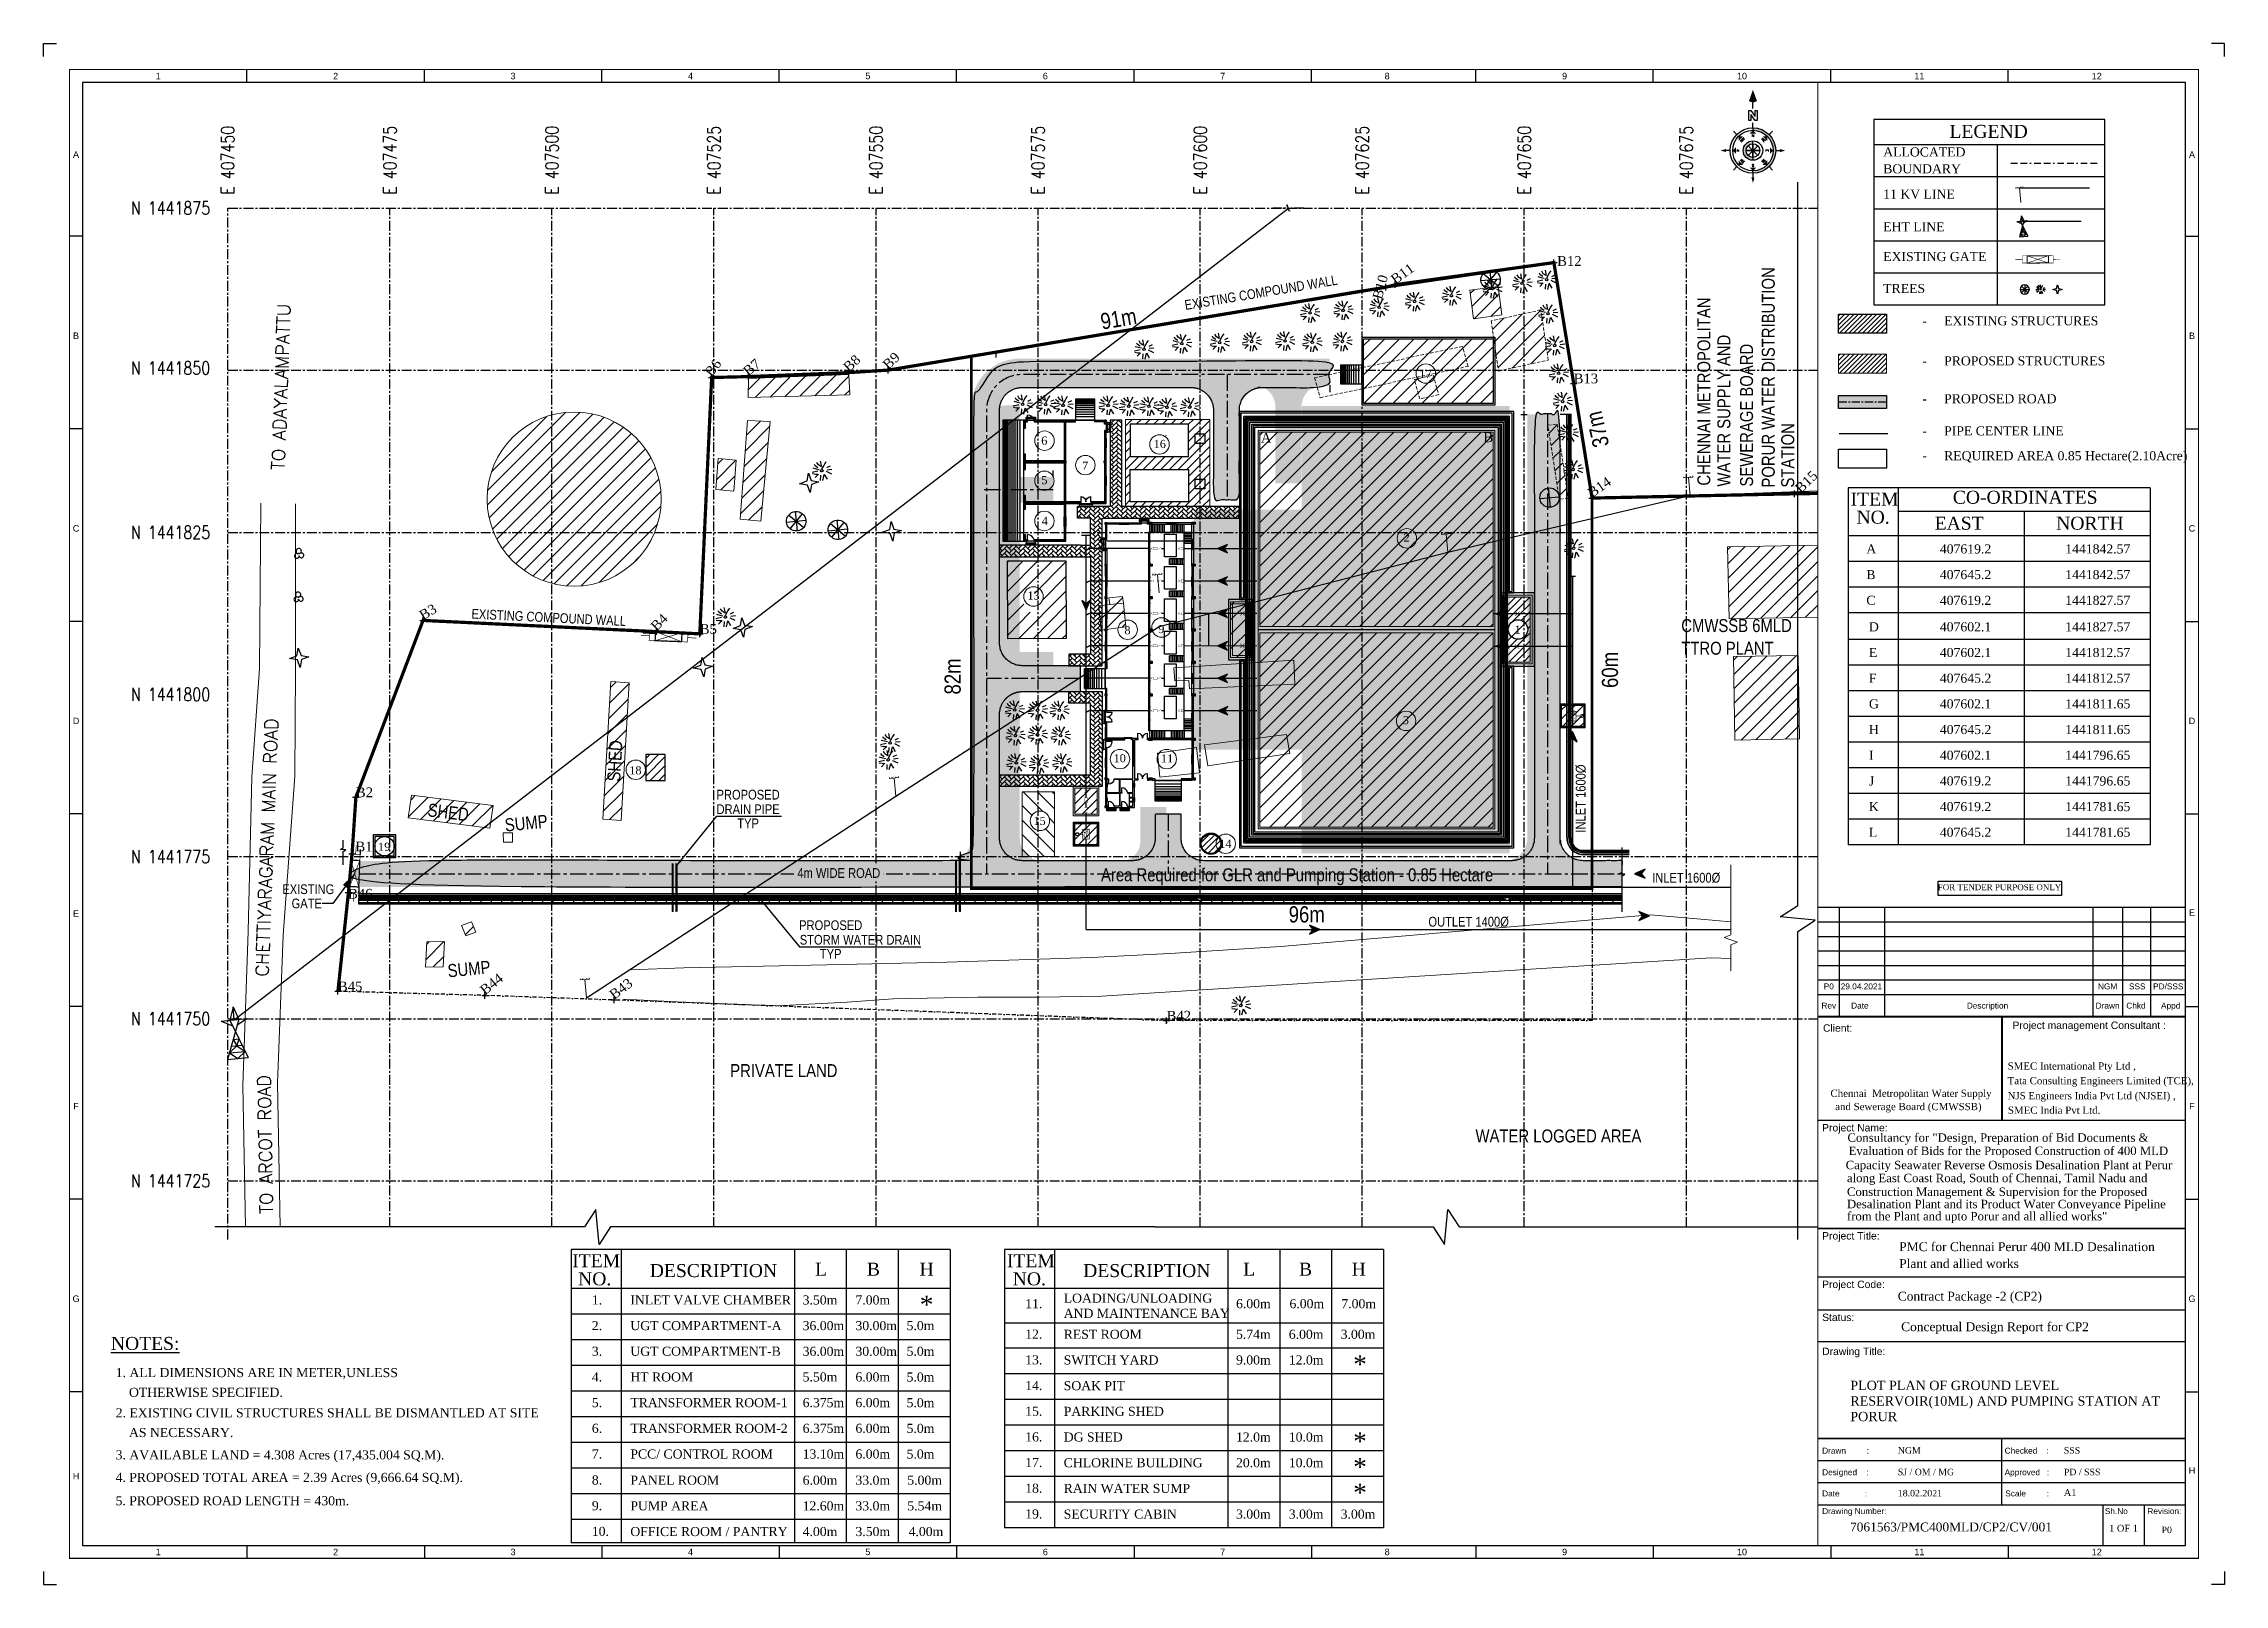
# Paper-space layout 'Layout1' of a CAD drawing. Header units: metres, sheet in millimetres. Extents: x 1348 to 2189, y -188 to 406.
# The model-space entities are those that its viewports show. They can reach past a viewport. Long polylines and large blocks are cut down to what shows.
import ezdxf
from ezdxf.enums import TextEntityAlignment as Align

# ---------------------------------------------------------------- set-up
doc = ezdxf.new("R2010")
doc.units = ezdxf.units.M
doc.header["$PDMODE"] = 2
doc.header["$PDSIZE"] = 0.5
for name, pattern in [('A3-Templete$0$PHANTOM2', [1.25, 0.625, -0.125, 0.125, -0.125, 0.125, -0.125]), ('BORDER', [44.45, 12.7, -6.35, 12.7, -6.35, 0, -6.35]), ('CENTER', [50.8, 31.75, -6.35, 6.35, -6.35]), ('HIDDEN', [9.525, 6.35, -3.175]), ('HIDDEN2', [4.7625, 3.175, -1.5875])]:
    doc.linetypes.add(name, pattern=pattern)
for name, color, linetype in [('3MM', 3, 'Continuous'), ('A3-Templete$0$NEW_A1$0$Z_DWGSHT', 7, 'Continuous'), ('A3-Templete$0$NEW_A1$0$Z_TITLE_DC_LOGO', 7, 'Continuous'), ('A3-Templete$0$NEW_A1$0$Z_TITLE_GRID', 7, 'Continuous'), ('A3-Templete$0$NEW_A1$0$Z_TITLE_PMC_LOGO', 7, 'Continuous'), ('A3-Templete$0$NEW_A1$0$Z_TITLE_TEXT', 7, 'Continuous'), ('A3-Templete$0$Z_DWGSHT', 7, 'Continuous'), ('A3-Templete$0$Z_TITLE_TEXT', 7, 'Continuous'), ('Area', 7, 'Continuous'), ('BLDG', 8, 'Continuous'), ('Bore_Well', 5, 'Continuous'), ('BOU', 6, 'Continuous'), ('Boundary_number', 6, 'Continuous'), ('BRICK WALL', 1, 'Continuous'), ('Cen-Line', 251, 'CENTER'), ('CO-ORDINATES POINT', 3, 'Continuous'), ('Compound', 5, 'Continuous'), ('DIM', 8, 'Continuous'), ('DIM LAYER', 8, 'Continuous'), ('dimension', 253, 'Continuous'), ('Ele-Line', 8, 'ZIGZAG'), ('EMBLEM', 211, 'Continuous'), ('FENCE', 251, 'BORDER'), ('FLOW_DIRECTION', 7, 'Continuous'), ('Gate', 31, 'Continuous'), ('GD NAME', 6, 'CENTER'), ('grid', 8, 'CENTER'), ('HANDRAIL', 6, 'Continuous'), ('HATCH', 253, 'Continuous'), ('PCC', 8, 'HIDDEN'), ('PIPE', 3, 'Continuous'), ('PROPOSED_ROAD', 11, 'Continuous'), ('RAMP', 1, 'Continuous'), ('RCC WALL', 7, 'Continuous'), ('SUMP', 4, 'Continuous'), ('SWD', 252, 'Continuous'), ('Text', 7, 'Continuous'), ('Tittle', 7, 'Continuous'), ('Tree1', 104, 'Continuous'), ('Tree2', 104, 'Continuous'), ('Tree3', 104, 'Continuous'), ('TXT-2', 7, 'Continuous'), ('VIEW PORT', 242, 'Continuous'), ('y_cor', 252, 'Continuous')]:
    doc.layers.add(name, color=color, linetype=linetype)
for name, color, linetype, lineweight in [('Bs', 230, 'HIDDEN2', 25), ('Drain_top', 5, 'Continuous', 18), ('Elec', 1, 'ELEC', 18), ('Electric-Pole', 1, 'ELEC', 18), ('ROAD', 1, 'Continuous', 13), ('Tree4', 104, 'Continuous', 25), ('WALL', 7, 'Continuous', 20), ('Water', 5, 'Continuous', 18)]:
    doc.layers.add(name, color=color, linetype=linetype, lineweight=lineweight)
doc.layers.get('VIEW PORT').off()
doc.styles.add('A3-Templete$0$ARIAL', font='arial.ttf')
doc.styles.add('A3-Templete$0$NEW_A1$0$ARIAL', font='arial.ttf')
doc.styles.add('A3-Templete$0$NEW_A1$0$NKUISP - A1(MO)$0$Times New Roman', font='times.ttf')
doc.styles.add('A3-Templete$0$NKUISP - A1(MO)$0$Times New Roman', font='times.ttf')
doc.styles.add('Bno', font='romantic.ttf', dxfattribs={"height": 2.5})
doc.styles.add('Gval', font='romant.shx', dxfattribs={"width": 0.8, "height": 2})
doc.styles.add('Notes', font='ARIALN.TTF', dxfattribs={"height": 2})
doc.styles.add('PDF Romantic', font='romantic.ttf')
doc.styles.add('ROMANS', font='ROMANS')
doc.styles.get("Standard").update_dxf_attribs({"font": 'simplex.shx'})
doc.styles.add('text-1', font='romant.shx', dxfattribs={"height": 2.25})
doc.linetypes.add('ELEC', pattern='A,6.35,-2.54,["E",Standard,S=3.8,R=0,X=0,Y=-1.9],-5.08,25.4', length=39.37)
doc.linetypes.add('FENCELINE2', pattern='A,0.25,-0.1,[132,ltypeshp.shx,S=0.1,R=0,X=-0.1,Y=0],-0.1,1', length=1.45)
doc.linetypes.add('ZIGZAG', pattern='A,0.00254,-5.08,[131,ltypeshp.shx,S=5.08,R=0,X=-5.08,Y=0],-10.16,[131,ltypeshp.shx,S=5.08,R=180,X=5.08,Y=0],-5.08', length=20.32254)
doc.dimstyles.new('DIM', dxfattribs={"dimtxt": 0.18, "dimasz": 1.3, "dimexe": 0.18, "dimexo": 0.0625, "dimgap": 0.09, "dimtad": 0, "dimzin": 0, "dimdsep": 46, "dimtxsty": 'Notes', "dimcen": 0.09, "dimse1": 1, "dimse2": 1, "dimclrt": 256, "dimaunit": 1, "dimadec": 5, "dimazin": 0, "dimtfac": 1, "dimtofl": 0, "dimtmove": 0, "dimatfit": 3, "dimfxl": 1, "dimtolj": 1, "dimtzin": 0, "dimarcsym": 0})
pattern_1 = [(45, (55.5, 0), (-1.1225320151, 1.1225320151), [])]
pattern_2 = [(0, (0, 0), (0, 6.985), [5.08, -1.905]), (90, (0, 0), (-6.985, 4e-16), [5.08, -1.905])]

psp = doc.layouts.get("Layout1")

# ---------------------------------------------------------------- texts
at = {"layer": 'A3-Templete$0$Z_TITLE_TEXT', "style": 'PDF Romantic'}
for s, p in [('LEGEND', (2082.53, 372.4)), ('ITEM', (2044.42, 230.64)), ('CO-ORDINATES', (2083.83, 231.34)), ('NO.', (2046.68, 223.66)), ('EAST', (2076.83, 221.34)), ('NORTH', (2123.68, 221.34)), ('ITEM', (1551.42, -63)), ('DESCRIPTION', (1581.33, -66.8)), ('L', (1645.06, -66.26)), ('B', (1665.06, -66.26)), ('H', (1685.37, -66.26)), ('ITEM', (1719.04, -63)), ('DESCRIPTION', (1748.45, -66.8)), ('L', (1810.18, -66.26)), ('B', (1831.68, -66.26)), ('H', (1851.99, -66.26)), ('NO.', (1553.68, -69.98)), ('NO.', (1721.3, -69.98))]:
    psp.add_text(s, height=5, dxfattribs=at).set_placement(p, align=Align.MIDDLE_LEFT)
psp.add_text('%%UNOTES:', height=5, dxfattribs=at).set_placement((1373.5, -97.37))
at = {"layer": 'Tittle', "style": 'Bno'}
for s, p in [('ALLOCATED', (2057, 364.47)), ('BOUNDARY   ', (2057, 357.97)), ('11 KV LINE        ', (2057, 348.22)), ('EHT LINE', (2057, 335.6)), ('EXISTING GATE', (2057, 324.14)), ('TREES', (2057, 311.84))]:
    psp.add_text(s, height=3.5, dxfattribs=at).set_placement(p, align=Align.MIDDLE_LEFT)
for s, height, p in [('-     EXISTING STRUCTURES', 3.5, (2072.11, 297.61)), ('-     PROPOSED STRUCTURES', 3.5, (2072.11, 282.19)), ('-     PROPOSED ROAD', 3.5, (2072.11, 267.57)), ('-     PIPE CENTER LINE', 3.5, (2072.11, 255.18)), ('-     REQUIRED AREA 0.85 Hectare(2.10Acre)', 3.5, (2072.11, 245.61)), ('A', 3.5, (2050.48, 209.67)), ('407619.2', 3.5, (2078.83, 209.67)), ('1441842.57', 3.5, (2127.18, 209.67)), ('B', 3.5, (2050.48, 199.77)), ('407645.2', 3.5, (2078.83, 199.77)), ('1441842.57', 3.5, (2127.18, 199.77)), ('C', 3.5, (2050.48, 189.86)), ('407619.2', 3.5, (2078.83, 189.86)), ('1441827.57', 3.5, (2127.18, 189.86)), ('D', 3.5, (2051.48, 179.64)), ('407602.1', 3.5, (2078.83, 179.64)), ('1441827.57', 3.5, (2127.18, 179.64)), ('E', 3.5, (2051.48, 169.74)), ('407602.1', 3.5, (2078.83, 169.74)), ('1441812.57', 3.5, (2127.18, 169.74)), ('F', 3.5, (2051.48, 159.84)), ('407645.2', 3.5, (2078.83, 159.84)), ('1441812.57', 3.5, (2127.18, 159.84)), ('G', 3.5, (2051.48, 149.94)), ('407602.1', 3.5, (2078.83, 149.94)), ('1441811.65', 3.5, (2127.18, 149.94)), ('H', 3.5, (2051.48, 140.04)), ('407645.2', 3.5, (2078.83, 140.04)), ('1441811.65', 3.5, (2127.18, 140.04)), ('I', 3.5, (2051.48, 130.13)), ('407602.1', 3.5, (2078.83, 130.13)), ('1441796.65', 3.5, (2127.18, 130.13)), ('J', 3.5, (2051.48, 120.23)), ('407619.2', 3.5, (2078.83, 120.23)), ('1441796.65', 3.5, (2127.18, 120.23)), ('K', 3.5, (2051.48, 110.33)), ('407619.2', 3.5, (2078.83, 110.33)), ('1441781.65', 3.5, (2127.18, 110.33)), ('L', 3.5, (2051.48, 100.43)), ('407645.2', 3.5, (2078.83, 100.43)), ('1441781.65', 3.5, (2127.18, 100.43)), ('LOADING/UNLOADING', 3.5, (1740.95, -79.19)), ('1.', 3.5, (1558.98, -79.87)), ('INLET VALVE CHAMBER', 3.5, (1573.83, -79.87)), ('3.50m', 3.5, (1640.28, -79.87)), ('7.00m', 3.5, (1660.64, -79.87)), ('*', 7, (1685.45, -83.44)), ('11.', 3.5, (1726.1, -81.31)), ('AND MAINTENANCE BAY', 3.5, (1740.95, -85.02)), ('6.00m', 3.5, (1807.41, -81.31)), ('6.00m', 3.5, (1828.02, -81.31)), ('7.00m', 3.5, (1848.02, -81.31)), ('2.', 3.5, (1558.98, -89.77)), ('UGT COMPARTMENT-A', 3.5, (1573.83, -89.77)), ('36.00m', 3.5, (1640.28, -89.77)), ('30.00m', 3.5, (1660.64, -89.77)), ('5.0m', 3.5, (1680.36, -89.77)), ('12.', 3.5, (1726.1, -93.05)), ('REST ROOM', 3.5, (1740.95, -93.11)), ('5.74m', 3.5, (1807.4, -93.11)), ('6.00m', 3.5, (1827.76, -93.11)), ('3.00m', 3.5, (1847.76, -93.11)), ('3.', 3.5, (1558.98, -99.65)), ('UGT COMPARTMENT-B', 3.5, (1573.83, -99.65)), ('36.00m', 3.5, (1640.28, -99.67)), ('30.00m', 3.5, (1660.64, -99.67)), ('5.0m', 3.5, (1680.36, -99.67)), ('13.', 3.5, (1726.1, -102.95)), ('SWITCH YARD', 3.5, (1740.95, -103.01)), ('9.00m', 3.5, (1807.4, -103.01)), ('12.0m', 3.5, (1827.76, -103.01)), ('*', 7, (1852.57, -106.42)), ('1. ALL DIMENSIONS ARE IN METER,UNLESS', 3.5, (1375.36, -107.87)), ('4.', 3.5, (1558.98, -109.55)), ('HT ROOM', 3.5, (1573.83, -109.55)), ('5.50m', 3.5, (1640.28, -109.55)), ('6.00m', 3.5, (1660.64, -109.55)), ('5.0m', 3.5, (1680.36, -109.58)), ('14.', 3.5, (1726.1, -112.86)), ('   OTHERWISE SPECIFIED.', 3.5, (1376.52, -115.48)), ('5.', 3.5, (1558.98, -119.46)), ('TRANSFORMER ROOM-1', 3.5, (1573.83, -119.46)), ('6.375m', 3.5, (1640.28, -119.46)), ('6.00m', 3.5, (1660.64, -119.46)), ('5.0m', 3.5, (1680.36, -119.48)), ('SOAK PIT', 3.5, (1740.95, -112.92)), ('2. EXISTING CIVIL STRUCTURES SHALL BE DISMANTLED AT SITE ', 3.5, (1375.36, -123.37)), ('6.', 3.5, (1558.98, -129.36)), ('TRANSFORMER ROOM-2', 3.5, (1573.83, -129.36)), ('6.375m', 3.5, (1640.28, -129.36)), ('6.00m', 3.5, (1660.64, -129.36)), ('5.0m', 3.5, (1680.36, -129.38)), ('15.', 3.5, (1726.1, -122.76)), ('PARKING SHED', 3.5, (1740.95, -122.82)), ('   AS NECESSARY.', 3.5, (1376.52, -130.98)), ('16.', 3.5, (1726.1, -132.66)), ('DG SHED', 3.5, (1740.95, -132.72)), ('12.0m', 3.5, (1807.4, -132.72)), ('10.0m', 3.5, (1827.76, -132.72)), ('*', 7, (1852.57, -136.13)), ('3. AVAILABLE LAND = 4.308 Acres (17,435.004 SQ.M). ', 3.5, (1375.33, -139.59)), ('7.', 3.5, (1558.98, -139.26)), ('PCC/ CONTROL ROOM', 3.5, (1573.83, -139.26)), ('13.10m', 3.5, (1640.28, -139.26)), ('6.00m', 3.5, (1660.64, -139.26)), ('5.0m', 3.5, (1680.36, -139.28)), ('17.', 3.5, (1726.1, -142.56)), ('CHLORINE BUILDING', 3.5, (1740.95, -142.62)), ('20.0m', 3.5, (1807.4, -142.62)), ('10.0m', 3.5, (1827.76, -142.62)), ('*', 7, (1852.57, -146.03)), ('4. PROPOSED TOTAL AREA = 2.39 Acres (9,666.64 SQ.M). ', 3.5, (1375.31, -148.28)), ('8.', 3.5, (1558.98, -149.29)), ('PANEL ROOM', 3.5, (1573.83, -149.35)), ('6.00m', 3.5, (1640.28, -149.35)), ('33.0m', 3.5, (1660.64, -149.35)), ('5.00m', 3.5, (1680.64, -149.35)), ('18.', 3.5, (1726.1, -152.46)), ('RAIN WATER SUMP', 3.5, (1740.95, -152.52)), ('*', 7, (1852.57, -155.93)), ('5. PROPOSED ROAD LENGTH = 430m. ', 3.5, (1375.31, -157.27)), ('9.', 3.5, (1558.98, -159.19)), ('PUMP AREA', 3.5, (1573.83, -159.25)), ('12.60m', 3.5, (1640.28, -159.25)), ('33.0m', 3.5, (1660.64, -159.25)), ('5.54m', 3.5, (1680.64, -159.25)), ('19.', 3.5, (1726.1, -162.37)), ('SECURITY CABIN', 3.5, (1740.95, -162.43)), ('3.00m', 3.5, (1807.4, -162.43)), ('3.00m', 3.5, (1827.76, -162.43)), ('3.00m', 3.5, (1847.76, -162.43)), ('10.', 3.5, (1558.98, -169.09)), ('OFFICE ROOM / PANTRY', 3.5, (1573.83, -169.15)), ('4.00m', 3.5, (1640.28, -169.15)), ('3.50m', 3.5, (1660.64, -169.15)), ('4.00m', 3.5, (1681.14, -169.15))]:
    psp.add_text(s, height=height, dxfattribs=at).set_placement(p)

msp = doc.modelspace()

# ---------------------------------------------------------------- texts
at = {"layer": 'Area', "color": 6, "style": 'Notes'}
msp.add_text('Area Required for GLR and Pumping Station - 0.85 Hectare', height=2, dxfattribs=at).set_placement((407640.2, 1441771.19, -152.22))
at = {"layer": 'Boundary_number', "style": 'Bno'}
for s, p in [('B12', (407710.56, 1441866.1)), ('B13', (407713.11, 1441847.98)), ('B5', (407578.31, 1441809.35)), ('B2', (407525.26, 1441784.16)), ('B1', (407525.19, 1441775.8)), ('B46', (407524.05, 1441768.52, 16.07)), ('B45', (407522.49, 1441754.23)), ('B42', (407650.32, 1441749.71))]:
    msp.add_text(s, height=1.5, dxfattribs=at).set_placement(p)
for s, rotation, p in [('B10', 74.8159, (407683.5, 1441860.82)), ('B11', 35.551, (407685.6, 1441863.19)), ('B6', 52.4945, (407580.14, 1441848.88)), ('B7', 40.3199, (407585.8, 1441849.02)), ('B8', 42.4625, (407601.29, 1441849.64)), ('B9', 43.017, (407607.38, 1441850.02)), ('B15', 44.1925, (407748.16, 1441830.95)), ('B14', 34.8739, (407715.95, 1441830.29)), ('B3', 30.9545, (407535.62, 1441811.42)), ('B4', 44.997, (407571.64, 1441809.69)), ('B44', 38.616, (407545.17, 1441753.59)), ('B43', 36.9761, (407565.09, 1441752.89))]:
    msp.add_text(s, height=1.5, rotation=rotation, dxfattribs=at).set_placement(p)
at = {"layer": 'CO-ORDINATES POINT', "style": 'Bno'}
for s, p in [('A', (407664.86, 1441838.83)), ('B', (407699.19, 1441838.91))]:
    msp.add_text(s, height=1.5, dxfattribs=at).set_placement(p)
at = {"layer": 'DIM LAYER', "style": 'Notes'}
for s, p in [('PORUR WATER DISTRIBUTION', (407744.13, 1441831.91, 30.1)), ('CHENNAI METROPOLITAN ', (407734.19, 1441832.21, -68.64)), ('WATER SUPPLY AND', (407737.28, 1441832.06, -68.64)), ('SEWERAGE BOARD', (407740.78, 1441832.06, -68.64)), ('STATION', (407747.13, 1441831.91, 30.1))]:
    msp.add_text(s, height=2, rotation=90, dxfattribs=at).set_placement(p)
for s, p in [('CMWSSB 6MLD', (407729.71, 1441809.63, -122.61)), ('TTRO PLANT', (407729.71, 1441806.13, -122.61)), ('PRIVATE LAND', (407583, 1441741)), ('WATER LOGGED AREA', (407697.97, 1441730.92, -68.64))]:
    msp.add_text(s, height=2, dxfattribs=at).set_placement(p)
at = {"layer": 'Text', "lineweight": 0, "char_height": 2.5, "attachment_point": 1, "style": 'Notes'}
for s, insert, width, rotation in [('{\\C0;91m}', (407639.95, 1441858.72, 2), 14.8913, 9.4636), ('{\\C0;37m}', (407716.17, 1441837.89, 0.38), 14.8913, 102.8397), ('{\\C0;82m}', (407616.05, 1441800, 0.38), 10.5153, 89.7311), ('{\\C0;60m}', (407717.45, 1441801, 0.38), 14.8913, 90)]:
    msp.add_mtext(s, dxfattribs=dict(at, insert=insert, width=width, rotation=rotation))
at = {"layer": 'Text', "lineweight": 0, "insert": (407669.15, 1441767.34, 0.68), "char_height": 2.5, "width": 14.8913, "attachment_point": 1, "style": 'Notes'}
msp.add_mtext('{\\C0;96m}', dxfattribs=at)
at = {"layer": 'TXT-2', "style": 'Notes'}
for s, height, p in [('FM', 0.75, (407713.32, 1441796.11)), ('INLET 1600%%C', 1.5, (407714.94, 1441778.7))]:
    msp.add_text(s, height=height, rotation=90, dxfattribs=at).set_placement(p)
for s, p in [('PROPOSED', (407585.76, 1441784.55)), ('DRAIN PIPE', (407585.76, 1441782.3)), ('TYP', (407585.76, 1441780.13)), ('PROPOSED', (407598.5, 1441764.42)), ('STORM WATER DRAIN', (407603.09, 1441762.17)), ('TYP', (407598.5, 1441760))]:
    msp.add_text(s, height=1.5, dxfattribs=at).set_placement(p, align=Align.MIDDLE_CENTER)
for s, p in [('INLET 1600%%C', (407725.22, 1441770.99)), ('OUTLET 1400%%C', (407690.7, 1441764.21, 30.03))]:
    msp.add_text(s, height=1.5, dxfattribs=at).set_placement(p)
at = {"layer": 'y_cor', "style": 'Gval', "width": 0.8}
for s, p in [('E 407450', (407505.5, 1441882.38)), ('E 407475', (407530.5, 1441882.38)), ('E 407500', (407555.5, 1441882.38)), ('E 407525', (407580.5, 1441882.38)), ('E 407550', (407605.5, 1441882.38)), ('E 407575', (407630.5, 1441882.38)), ('E 407600', (407655.5, 1441882.38)), ('E 407625', (407680.5, 1441882.38)), ('E 407650', (407705.5, 1441882.38)), ('E 407675', (407730.5, 1441882.38))]:
    msp.add_text(s, height=2, rotation=90, dxfattribs=at).set_placement(p, align=Align.MIDDLE_CENTER)
for s, p in [('N 1441875', (407496.67, 1441875)), ('N 1441850', (407496.67, 1441850.33)), ('N 1441825', (407496.67, 1441825)), ('N 1441800', (407496.67, 1441800)), ('N 1441775', (407496.67, 1441775)), ('N 1441750', (407496.67, 1441750)), ('N 1441725', (407496.67, 1441725))]:
    msp.add_text(s, height=2, dxfattribs=at).set_placement(p, align=Align.MIDDLE_CENTER)
at = {"layer": 'y_cor', "style": 'Notes'}
for rotation, p in [(9.4636, (407665.12, 1441862.03, 16.21)), (357.2449, (407555.25, 1441811.87, 16.21))]:
    msp.add_text('EXISTING COMPOUND WALL ', height=1.5, rotation=rotation, dxfattribs=at).set_placement(p, align=Align.MIDDLE_CENTER)
at = {"layer": 'y_cor'}
for s, rotation, style, p in [('TO ADAYALAMPATTU', 87.8458, 'text-1', (407514.24, 1441834.58, -83.5)), ('CHETTIYARAGARAM MAIN ROAD', 87.8458, 'text-1', (407511.77, 1441756.48, -83.5)), ('SHED', 86.5976, 'Notes', (407566.02, 1441786.53, -83.5)), ('SHED', 352.7776, 'Notes', (407536.23, 1441781.24, -83.5)), ('SUMP', 5.4437, 'Notes', (407548.33, 1441778.86, -68.64)), ('SUMP', 5.4437, 'Notes', (407539.51, 1441756.37, -83.5)), ('TO ARCOT ROAD', 91.0525, 'text-1', (407512.48, 1441719.93, -83.5))]:
    msp.add_text(s, height=2, rotation=rotation, dxfattribs=dict(at, style=style)).set_placement(p)
at = {"layer": 'y_cor', "style": 'Notes'}
for s, p in [('EXISTING', (407517.92, 1441769.97)), ('GATE', (407517.68, 1441767.77))]:
    msp.add_text(s, height=1.5, dxfattribs=at).set_placement(p, align=Align.MIDDLE_CENTER)

# ---------------------------------------------------------------- blocks, each defined once
blk = doc.blocks.new('A$C61CD40CD')
at = {"color": 1, "linetype": 'Continuous'}
blk.add_lwpolyline([(-110.39, 271.12), (-62.83, 271.12), (-62.83, 265.54), (-110.39, 265.54)], close=True, dxfattribs=at)
at = {"layer": 'A3-Templete$0$NEW_A1$0$Z_DWGSHT'}
for p, q in [((-46.93, 30.52), (-46.93, 15)), ((-30.95, 30.52), (-30.95, 15))]:
    blk.add_line(p, q, dxfattribs=at)
at = {"layer": 'A3-Templete$0$NEW_A1$0$Z_DWGSHT', "lineweight": 30}
for points in [[(-841, 589), (-841, 594), (-836, 594)], [(0, 589), (0, 594), (-5, 594)], [(-841, 5), (-841, 0), (-836, 0)], [(0, 5), (0, 0), (-5, 0)]]:
    blk.add_lwpolyline(points, dxfattribs=at)
at = {"layer": 'A3-Templete$0$NEW_A1$0$Z_DWGSHT', "const_width": 0.457}
blk.add_lwpolyline([(-831, 10), (-10, 10), (-10, 584), (-831, 584)], close=True, dxfattribs=at)
at = {"layer": 'A3-Templete$0$NEW_A1$0$Z_DWGSHT', "flags": 128}
blk.add_lwpolyline([(-826, 15), (-15, 15), (-15, 579), (-826, 579)], close=True, dxfattribs=at)
at = {"layer": 'A3-Templete$0$NEW_A1$0$Z_DWGSHT'}
for points, const_width in [([(-156.8, 15), (-156.8, 579)], 0.457), ([(-156.55, 218.84), (-15, 218.84)], 0.799), ([(-156.55, 218.84), (-15, 218.84)], 0.799), ([(-85.78, 218.84), (-85.78, 178.89)], 0.799), ([(-156.55, 178.89), (-15, 178.89)], 0.571), ([(-156.55, 137.22), (-15, 137.22)], 0.571), ([(-156.55, 118.5), (-15, 118.5)], 0.571), ([(-156.55, 105.76), (-15, 105.76)], 0.571), ([(-156.55, 93.53), (-15, 93.53)], 0.571), ([(-156.55, 56.21), (-19.57, 56.21)], 0.571), ([(-19.57, 56.21), (-156.55, 56.21)], 0.571), ([(-15, 56.21), (-156.55, 56.21)], 0.571)]:
    blk.add_lwpolyline(points, dxfattribs=dict(at, const_width=const_width))
at = {"layer": 'A3-Templete$0$NEW_A1$0$Z_DWGSHT', "flags": 128}
blk.add_lwpolyline([(-85.78, 30.52), (-85.78, 56.21)], dxfattribs=at)
at = {"layer": 'A3-Templete$0$NEW_A1$0$Z_DWGSHT'}
for points in [[(-15, 47.65), (-156.55, 47.65)], [(-15, 39.09), (-156.55, 39.09)], [(-36.69, 30.52), (-156.55, 30.52)], [(-15, 30.52), (-156.55, 30.52)]]:
    blk.add_lwpolyline(points, dxfattribs=at)
at = {"layer": 'A3-Templete$0$NEW_A1$0$Z_TITLE_GRID'}
for p, q in [((-762.58, 579), (-762.58, 584)), ((-694.17, 579), (-694.17, 584)), ((-625.75, 579), (-625.75, 584)), ((-557.33, 579), (-557.33, 584)), ((-488.92, 579), (-488.92, 584)), ((-420.5, 579), (-420.5, 584)), ((-352.08, 579), (-352.08, 584)), ((-288.67, 579), (-288.67, 584)), ((-220.25, 579), (-220.25, 584)), ((-151.83, 579), (-151.83, 584)), ((-83.42, 579), (-83.42, 584)), ((-826, 519.75), (-831, 519.75)), ((-15, 519.75), (-10, 519.75)), ((-826, 445.5), (-831, 445.5)), ((-15, 445.5), (-10, 445.5)), ((-826, 371.25), (-831, 371.25)), ((-15, 371.25), (-10, 371.25)), ((-826, 297), (-831, 297)), ((-15, 297), (-10, 297)), ((-826, 222.75), (-831, 222.75)), ((-15, 222.75), (-10, 222.75)), ((-826, 148.5), (-831, 148.5)), ((-15, 148.5), (-10, 148.5)), ((-826, 74.25), (-831, 74.25)), ((-15, 74.25), (-10, 74.25)), ((-762.58, 15), (-762.58, 10)), ((-694.17, 15), (-694.17, 10)), ((-625.75, 15), (-625.75, 10)), ((-557.33, 15), (-557.33, 10)), ((-488.92, 15), (-488.92, 10)), ((-420.5, 15), (-420.5, 10)), ((-352.08, 15), (-352.08, 10)), ((-288.67, 15), (-288.67, 10)), ((-220.25, 15), (-220.25, 10)), ((-151.83, 15), (-151.83, 10)), ((-83.42, 15), (-83.42, 10))]:
    blk.add_line(p, q, dxfattribs=at)
at = {"layer": 'A3-Templete$0$Z_DWGSHT'}
for p, q in [((-156.55, 261.03), (-15, 261.03)), ((-148.56, 261.03), (-148.56, 218.84)), ((-131.07, 261.03), (-131.07, 218.84)), ((-50.75, 261.03), (-50.75, 218.84)), ((-39.33, 261.03), (-39.33, 218.84)), ((-28.46, 261.03), (-28.46, 218.84)), ((-156.55, 255.42), (-15, 255.42)), ((-156.55, 249.82), (-15, 249.82)), ((-156.55, 244.22), (-15, 244.22)), ((-156.55, 238.61), (-15, 238.61)), ((-156.55, 233.01), (-15, 233.01)), ((-156.55, 227.41), (-15, 227.41))]:
    blk.add_line(p, q, dxfattribs=at)
for s, height, style, p in [('Tata Consulting Engineers Limited (TCE), ', 2.7739, 'A3-Templete$0$NEW_A1$0$NKUISP - A1(MO)$0$Times New Roman', (-83.59, 192.8)), ('SMEC International Pty Ltd ,', 2.7739, 'A3-Templete$0$NEW_A1$0$NKUISP - A1(MO)$0$Times New Roman', (-83.59, 198.45)), ('Chennai  Metropolitan Water Supply ', 2.7739, 'A3-Templete$0$NEW_A1$0$NKUISP - A1(MO)$0$Times New Roman', (-151.91, 187.93)), ('and Sewerage Board (CMWSSB)', 2.7739, 'A3-Templete$0$NEW_A1$0$NKUISP - A1(MO)$0$Times New Roman', (-150.09, 182.82)), ('NJS Engineers India Pvt Ltd (NJSEI) ,', 2.7739, 'A3-Templete$0$NEW_A1$0$NKUISP - A1(MO)$0$Times New Roman', (-83.59, 187)), (' SMEC India Pvt Ltd.', 2.7739, 'A3-Templete$0$NEW_A1$0$NKUISP - A1(MO)$0$Times New Roman', (-84.53, 181.42)), ('Consultancy for "Design, Preparation of Bid Documents & ', 3.2534, 'A3-Templete$0$NEW_A1$0$NKUISP - A1(MO)$0$Times New Roman', (-145.36, 170.61)), ('Evaluation of Bids for the Proposed Construction of 400 MLD ', 3.2534, 'A3-Templete$0$NEW_A1$0$NKUISP - A1(MO)$0$Times New Roman', (-144.94, 165.51)), ('Capacity Seawater Reverse Osmosis Desalination Plant at Perur ', 3.2534, 'A3-Templete$0$NEW_A1$0$NKUISP - A1(MO)$0$Times New Roman', (-146.05, 160.05)), ('along East Coast Road, South of Chennai, Tamil Nadu and ', 3.2534, 'A3-Templete$0$NEW_A1$0$NKUISP - A1(MO)$0$Times New Roman', (-145.56, 155.05)), ('Construction Management & Supervision for the Proposed ', 3.2534, 'A3-Templete$0$NEW_A1$0$NKUISP - A1(MO)$0$Times New Roman', (-145.56, 149.75)), ('Desalination Plant and its Product Water Conveyance Pipeline ', 3.2534, 'A3-Templete$0$NEW_A1$0$NKUISP - A1(MO)$0$Times New Roman', (-145.56, 145.01)), ('from the Plant and upto Porur and all allied works"', 3.2534, 'A3-Templete$0$NEW_A1$0$NKUISP - A1(MO)$0$Times New Roman', (-145.56, 140.31)), ('PMC for Chennai Perur 400 MLD Desalination ', 3.4246, 'A3-Templete$0$NEW_A1$0$NKUISP - A1(MO)$0$Times New Roman', (-125.39, 128.46)), ('Plant and allied works', 3.4246, 'A3-Templete$0$NEW_A1$0$NKUISP - A1(MO)$0$Times New Roman', (-125.39, 121.96)), ('Contract Package -2 (CP2)', 3.4246, 'A3-Templete$0$NEW_A1$0$NKUISP - A1(MO)$0$Times New Roman', (-125.95, 109.39)), (' Conceptual Design Report for CP2', 3.4246, 'A3-Templete$0$NEW_A1$0$NKUISP - A1(MO)$0$Times New Roman', (-125.95, 97.61)), ('NGM', 2.511, 'A3-Templete$0$NEW_A1$0$NKUISP - A1(MO)$0$Times New Roman', (-125.95, 50.4)), ('SSS', 2.511, 'A3-Templete$0$NEW_A1$0$NKUISP - A1(MO)$0$Times New Roman', (-61.92, 50.4)), ('SJ / OM / MG', 2.5114, 'A3-Templete$0$NEW_A1$0$NKUISP - A1(MO)$0$Times New Roman', (-125.95, 42.07)), ('PD / SSS', 2.511, 'A3-Templete$0$NEW_A1$0$NKUISP - A1(MO)$0$Times New Roman', (-61.92, 42.07)), ('18.02.2021', 2.511, 'A3-Templete$0$NEW_A1$0$NKUISP - A1(MO)$0$Times New Roman', (-125.95, 33.91)), ('A1', 2.637, 'A3-Templete$0$NKUISP - A1(MO)$0$Times New Roman', (-61.92, 34.08)), ('7061563/PMC400MLD/CP2/CV/001', 3.4246, 'A3-Templete$0$NKUISP - A1(MO)$0$Times New Roman', (-144.38, 20.41)), ('1 OF 1', 2.637, 'A3-Templete$0$NKUISP - A1(MO)$0$Times New Roman', (-44.43, 20.32)), ('P0', 2.511, 'A3-Templete$0$NEW_A1$0$NKUISP - A1(MO)$0$Times New Roman', (-24.24, 19.74))]:
    blk.add_text(s, height=height, dxfattribs=dict(style=style)).set_placement(p)
at = {"linetype": 'A3-Templete$0$PHANTOM2', "insert": (-144.28, 78.5), "char_height": 3.5959, "width": 127.967, "attachment_point": 1, "style": 'A3-Templete$0$NKUISP - A1(MO)$0$Times New Roman'}
blk.add_mtext('PLOT PLAN OF GROUND LEVEL RESERVOIR(10ML) AND PUMPING STATION AT PORUR', dxfattribs=at)
at = {"layer": 'A3-Templete$0$NEW_A1$0$Z_TITLE_DC_LOGO', "style": 'A3-Templete$0$NEW_A1$0$ARIAL'}
blk.add_text('Project management Consultant :', height=2.8539, dxfattribs=at).set_placement((-81.7, 215.54), align=Align.MIDDLE_LEFT)
at = {"layer": 'A3-Templete$0$NEW_A1$0$Z_TITLE_GRID', "style": 'A3-Templete$0$NEW_A1$0$ARIAL'}
for s, p in [('1', (-796.79, 581.5)), ('2', (-728.38, 581.5)), ('3', (-659.96, 581.5)), ('4', (-591.54, 581.5)), ('5', (-523.12, 581.5)), ('6', (-454.71, 581.5)), ('7', (-386.29, 581.5)), ('8', (-322.88, 581.5)), ('9', (-254.46, 581.5)), ('10', (-186.04, 581.5)), ('11', (-117.62, 581.5)), ('12', (-49.21, 581.5)), ('A', (-828.5, 551.2)), ('A', (-12.5, 551.2)), ('B', (-828.5, 481.38)), ('B', (-12.5, 481.38)), ('C', (-828.5, 407.13)), ('C', (-12.5, 407.13)), ('D', (-828.5, 332.88)), ('D', (-12.5, 332.88)), ('E', (-828.5, 258.62)), ('E', (-12.5, 259)), ('F', (-828.5, 184.38)), ('F', (-12.5, 184.38)), ('G', (-828.5, 110.12)), ('G', (-12.5, 110.12)), ('H', (-828.5, 41.72)), ('H', (-12.5, 43.89)), ('1', (-796.79, 12.5)), ('2', (-728.38, 12.5)), ('3', (-659.96, 12.5)), ('4', (-591.54, 12.5)), ('5', (-523.12, 12.5)), ('6', (-454.71, 12.5)), ('7', (-386.29, 12.5)), ('8', (-322.88, 12.5)), ('9', (-254.46, 12.5)), ('10', (-186.04, 12.5)), ('11', (-117.62, 12.5)), ('12', (-49.21, 12.5))]:
    blk.add_text(s, height=2.5, dxfattribs=at).set_placement(p, align=Align.MIDDLE)
at = {"layer": 'A3-Templete$0$NEW_A1$0$Z_TITLE_PMC_LOGO', "style": 'A3-Templete$0$NEW_A1$0$ARIAL'}
blk.add_text('Client:', height=2.854, dxfattribs=at).set_placement((-154.8, 214.48), align=Align.MIDDLE_LEFT)
at = {"layer": 'A3-Templete$0$NEW_A1$0$Z_TITLE_TEXT', "style": 'A3-Templete$0$NEW_A1$0$ARIAL'}
for s, height, p in [('Project Name:', 2.8539, (-155.12, 176.04)), ('Project Title:', 2.8539, (-155.12, 134.37)), ('Project Code:', 2.8539, (-155.12, 115.65)), ('Drawing Title:', 2.8539, (-155.12, 89.82)), ('Drawn         :', 2.2831, (-155.12, 51.54)), ('Checked    :', 2.2831, (-84.75, 51.54)), ('Designed    :', 2.2831, (-155.12, 43.21)), ('Approved   :', 2.2831, (-84.75, 43.21)), ('Date           :', 2.2831, (-155.12, 35.05)), ('Scale         :', 2.2831, (-84.5, 35.05)), ('Drawing Number:', 2.2831, (-155.12, 28.24))]:
    blk.add_text(s, height=height, dxfattribs=at).set_placement(p, align=Align.MIDDLE_LEFT)
for s, height, p in [('Status:', 2.854, (-148.92, 102.94)), ('Sh.No', 2.283, (-41.68, 28.24)), ('Revision:', 2.283, (-23.14, 28.24))]:
    blk.add_text(s, height=height, dxfattribs=at).set_placement(p, align=Align.MIDDLE_CENTER)
at = {"layer": 'A3-Templete$0$Z_TITLE_TEXT', "color": 1, "style": 'PDF Romantic'}
blk.add_text('FOR TENDER PURPOSE ONLY', height=2.2831, dxfattribs=at).set_placement((-86.72, 268.76), align=Align.MIDDLE_CENTER)
at = {"layer": 'A3-Templete$0$Z_TITLE_TEXT', "style": 'A3-Templete$0$ARIAL'}
for s, height, p in [('P0', 2.283, (-152.56, 230.53)), ('29.04.2021', 2.283, (-139.97, 230.53)), ('NGM', 2.283, (-45.04, 230.53)), ('SSS', 2.283, (-33.6, 230.53)), ('PD/SSS', 2.283, (-21.64, 230.53)), ('Rev', 2.283, (-152.56, 223.12)), ('Date', 2.283, (-140.57, 223.12)), ('Description ', 2.2831, (-90.91, 223.12)), ('Drawn', 2.283, (-45.04, 223.12)), ('Chkd', 2.283, (-34.1, 223.12)), ('Appd', 2.283, (-20.71, 223.12))]:
    blk.add_text(s, height=height, dxfattribs=at).set_placement(p, align=Align.MIDDLE_CENTER)
blk = doc.blocks.new('PEP')
at = {"layer": 'Electric-Pole'}
for p, q in [((-0.7, 2.82), (-0.7, 3)), ((-0.31, 2.82), (-0.31, 3)), ((0.31, 2.82), (0.31, 3)), ((0.7, 2.82), (0.7, 3))]:
    blk.add_line(p, q, dxfattribs=at)
at = {"layer": 'Electric-Pole', "linetype": 'Continuous'}
for p, q in [((-0.7, 2.82), (0.7, 2.82)), ((0, 2.82), (0, 0))]:
    blk.add_line(p, q, dxfattribs=at)
blk = doc.blocks.new('TOWER')
at = {"layer": 'BOU'}
for p, q in [((407771.84, 1441738.27), (407773.84, 1441738.46)), ((407771.84, 1441738.27), (407772.71, 1441737.89)), ((407773.19, 1441738.4), (407772.33, 1441735.3)), ((407772.75, 1441739.36), (407772.5, 1441738.33)), ((407772.5, 1441738.33), (407773.92, 1441735.45)), ((407772.75, 1441739.36), (407773.19, 1441738.4)), ((407772.84, 1441738.36), (407772.75, 1441739.36)), ((407773.84, 1441738.46), (407773.05, 1441737.92)), ((407772.62, 1441736.33), (407773.44, 1441736.41)), ((407772.76, 1441736.85), (407773.21, 1441736.89)), ((407772.76, 1441736.85), (407773.03, 1441736.37)), ((407773.03, 1441736.37), (407773.21, 1441736.89)), ((407772.33, 1441735.3), (407773.92, 1441735.45)), ((407772.47, 1441735.82), (407773.03, 1441736.37)), ((407772.47, 1441735.82), (407773.68, 1441735.93)), ((407772.47, 1441735.82), (407773.12, 1441735.38)), ((407773.03, 1441736.37), (407773.68, 1441735.93)), ((407773.12, 1441735.38), (407773.68, 1441735.93))]:
    blk.add_line(p, q, dxfattribs=at)
blk = doc.blocks.new('A$C09743A0B')
at = {"layer": 'Gate', "color": 5}
for points, const_width in [([(-2.03, -0.02), (-2.06, -1.41), (-2.98, -1.39), (-2.96, 0)], 0.1), ([(-2.06, -1.41), (-2.04, -0.02), (2.04, 0.02), (2.01, -1.37)], 0.2), ([(2.04, 0.02), (2.01, -1.37), (2.94, -1.39), (2.96, 0)], 0.1)]:
    blk.add_lwpolyline(points, close=True, dxfattribs=dict(at, const_width=const_width))
at = {"layer": 'Gate', "color": 5, "const_width": 0.1}
for points in [[(2.04, 0.02), (-2.06, -1.41)], [(-2.04, -0.02), (2.02, -1.37)], [(-2.97, -0.69), (-4.34, -0.67)], [(2.95, -0.69), (4.32, -0.72)]]:
    blk.add_lwpolyline(points, dxfattribs=at)
blk = doc.blocks.new('PTR1')
at = {"layer": 'Tree1'}
for p, q in [((-1.5, 0), (1.5, 0)), ((-1.06, 1.06), (1.06, -1.06)), ((-1.06, -1.06), (1.06, 1.06)), ((0, 1.5), (0, -1.5))]:
    blk.add_line(p, q, dxfattribs=at)
blk.add_ellipse((0, 0), major_axis=(1.06, 1.06), ratio=1, start_param=5.49741, end_param=11.780595, dxfattribs=at)
blk = doc.blocks.new('PTR2')
at = {"layer": 'Tree2', "linetype": 'Continuous'}
for p, q in [((-1.48, -0.09), (-0.59, 0.03)), ((-1.33, 0.59), (-0.83, 0.4)), ((-0.93, 0.83), (-1.02, 1.08)), ((-0.56, 0.53), (-0.93, 0.83)), ((-0.83, 0.4), (-0.37, 0.25)), ((-0.43, 0.96), (-0.62, 1.36)), ((0, 0.62), (-0.43, 0.96)), ((-0.09, 1.48), (0, 0.65)), ((0.37, 0.77), (0, 0.25)), ((0.49, 0.99), (0.37, 0.77)), ((0.77, 1.3), (0.49, 0.99)), ((0.83, 0.43), (1.39, 0.62)), ((0.83, 0.09), (1.55, 0.09)), ((-1.45, -0.31), (-0.99, -0.43)), ((-0.56, -0.46), (-1.14, -0.96)), ((-0.99, -0.43), (-0.62, -0.49)), ((-0.25, -0.68), (-0.37, -1.45)), ((0.28, -0.62), (-0.03, -1.52)), ((0.31, -0.59), (0.68, -1.36)), ((0.65, -0.15), (1.42, -0.62))]:
    blk.add_line(p, q, dxfattribs=at)
at = {"layer": 'Tree2'}
blk.add_ellipse((0, 0), major_axis=(0.133, 0.133), ratio=1, start_param=5.497787, end_param=11.780972, dxfattribs=at)
blk = doc.blocks.new('PTR3')
at = {"layer": 'Tree3'}
blk.add_lwpolyline([(1.5, 0), (0.32, -0.32), (0, -1.5), (-0.32, -0.32), (-1.5, 0), (-0.32, 0.32), (0, 1.5), (0.32, 0.32)], close=True, dxfattribs=at)
blk = doc.blocks.new('Anno_North_J_Metric')
h = blk.add_hatch(color=0)
h.paths.add_polyline_path([(-4.17, 0), (-4.68, 0, 1), (4.68, 0), (4.17, 0, -1)])
h.paths.add_polyline_path([(1.41, 0), (2, 0, 1), (-2, 0), (-1.41, 0, -1)])
at = {"color": 0}
for p, q in [((0, 4.68), (0, 5.67)), ((-4.68, 0), (-5.67, 0)), ((-4.68, 0), (-4.17, 0)), ((-3.31, 3.31), (-4.01, 4.01)), ((-1.41, 0), (-2, 0)), ((1.41, 0), (-1.41, 0)), ((-1.41, 0), (1.41, 0)), ((1, 1), (-1, -1)), ((1, -1), (-1, 1)), ((-1, -1), (1, 1)), ((-1, 1), (1, -1)), ((0, -1.41), (0, 1.41)), ((0, 1.41), (0, -1.41)), ((1.41, 0), (2, 0)), ((3.31, 3.31), (4.01, 4.01)), ((4.68, 0), (4.17, 0)), ((4.68, 0), (5.67, 0)), ((8.67, 0), (9.83, 0)), ((-3.31, -3.31), (-4.01, -4.01)), ((3.31, -3.31), (4.01, -4.01)), ((0, -4.68), (0, -5.67))]:
    blk.add_line(p, q, dxfattribs=at)
at = {"color": 0, "linetype": 'ByBlock'}
for p, q in [((6.17, 0.82), (8.27, 0.82)), ((6.17, 0.4), (6.17, 0.82)), ((6.17, -0.44), (7.43, 0.4)), ((7.43, 0.4), (6.17, 0.4)), ((8.27, 0.4), (7.01, -0.44)), ((8.27, 0.82), (8.27, 0.4)), ((6.17, -0.86), (6.17, -0.44)), ((8.27, -0.86), (6.17, -0.86)), ((7.01, -0.44), (8.27, -0.44)), ((8.27, -0.44), (8.27, -0.86))]:
    blk.add_line(p, q, dxfattribs=at)
at = {"color": 0}
for radius in [4.68, 4.17, 2, 1.41]:
    blk.add_circle((0, 0), radius, dxfattribs=at)
for points in [[(-0.33, 5.5), (0, 5.67), (0, 6.67)], [(0, 6.67), (0.33, 5.5), (0, 5.67)], [(-6.67, 0), (-5.5, 0.33), (-5.67, 0)], [(-5.5, -0.33), (-5.67, 0), (-6.67, 0)], [(-4.17, 0), (-3.5, 0.67), (-3.5, -0.67)], [(-2.95, 2.95), (-2, 2.95), (-2.95, 2)], [(0, 4.17), (0.67, 3.5), (-0.67, 3.5)], [(2.95, 2.95), (2.95, 2), (2, 2.95)], [(4.17, 0), (3.5, -0.67), (3.5, 0.67)], [(12.5, 0), (10.17, 0.83), (9.83, 0)], [(9.83, 0), (10.17, -0.83), (12.5, 0)], [(-2.95, -2.95), (-2.95, -2), (-2, -2.95)], [(0, -4.17), (-0.67, -3.5), (0.67, -3.5)], [(2.95, -2.95), (2, -2.95), (2.95, -2)], [(0, -6.67), (-0.33, -5.5), (0, -5.67)], [(0.33, -5.5), (0, -5.67), (0, -6.67)]]:
    blk.add_solid(points, dxfattribs=at)
at = {"color": 0, "style": 'ROMANS'}
for s, rotation, p in [('S', 270, (-3.33, 0)), ('SW', 45, (-2, 2)), ('NW', 315, (2, 2)), ('N', 270, (2.83, 0)), ('SE', 135, (-2, -2)), ('E', 180, (0, -2.67)), ('NE', 225, (2, -2))]:
    blk.add_text(s, height=0.5, rotation=rotation, dxfattribs=at).set_placement(p, align=Align.CENTER)
blk.add_text('W', height=0.5, dxfattribs=at).set_placement((0, 2.83), align=Align.CENTER)
blk = doc.blocks.new('PTR4')
at = {"linetype": 'Continuous'}
blk.add_lwpolyline([(-0.19, 0, 3.392567), (0, -0.34, 3.392567), (0.19, 0, 4.093263)], format="xyb", close=True, dxfattribs=at)
blk.add_circle((0, 0), 0.059, dxfattribs=at)
blk = doc.blocks.new('pbh')
at = {"layer": 'Bore_Well'}
for p, q in [((-1.5, 0), (1.5, 0)), ((0, -1.5), (0, 1.5))]:
    blk.add_line(p, q, dxfattribs=at)
blk.add_circle((0, 0), 1.5, dxfattribs=at)
blk = doc.blocks.new('FLD')
blk.add_hatch(color=3).paths.add_polyline_path([(-0.42, -0.525), (0, 0), (-0.42, 0.525), (0.798, 0)])
at = {"color": 250}
for p, q in [((0, 0), (-0.42, 0.525)), ((-0.42, 0.525), (0.798, 0)), ((0.798, 0), (-0.42, -0.525)), ((-0.42, -0.525), (0, 0))]:
    blk.add_line(p, q, dxfattribs=at)
blk = doc.blocks.new('A$C1A934475')
at = {"const_width": 0.1}
for points in [[(0.5, 0.5), (-0.5, -0.5)], [(-0.5, 0.5), (0.5, -0.5)]]:
    blk.add_lwpolyline(points, dxfattribs=at)
blk = doc.blocks.new('RAMP')
at = {"color": 0, "flags": 128}
for points in [[(-2, 3.08), (2, 3.08)], [(-2, 2.58), (2, 2.58)], [(-2, 2.18), (2, 2.18)], [(-2, 1.83), (2, 1.83)], [(-2, 1.48), (2, 1.48)], [(-2, 1.18), (2, 1.18)], [(-2, 0.88), (2, 0.88)], [(-2, 0.63), (2, 0.63)], [(-2, 0.48), (2, 0.48)], [(-2, 0.38), (2, 0.38)], [(-2, 0.28), (2, 0.28)], [(-2, 0.18), (2, 0.18)], [(-2, 0.08), (2, 0.08)], [(-2, 0.03), (2, 0.03)]]:
    blk.add_lwpolyline(points, dxfattribs=at)
at = {"layer": 'RAMP'}
blk.add_lwpolyline([(-2, 3.15), (2, 3.15), (2, -0.1), (-2, -0.1)], close=True, dxfattribs=at)
blk = doc.blocks.new('C3-COLUMN 450X600 CONTINUOUS')
at = {"layer": 'HATCH'}
h = blk.add_hatch(color=256, dxfattribs=at)
h.dxf.hatch_style = 1
h.paths.add_polyline_path([(-175, -250), (175, -250), (175, 250), (-175, 250)])
at = {"layer": 'RCC WALL', "color": 2}
blk.add_lwpolyline([(-175, -250), (175, -250), (175, 250), (-175, 250)], close=True, dxfattribs=at)
blk = doc.blocks.new('A$C51046EFC')
at = {"color": 4}
for p, q in [((-750, 0), (-750, -806)), ((750, 0), (750, -806))]:
    blk.add_line(p, q, dxfattribs=at)
for centre, start, end in [((-800, -8), 273.56906, 0.56516), ((800, -8), 179.43484, 266.43094)]:
    blk.add_arc(centre, 800, start, end)
blk = doc.blocks.new('A$C72AF7D11')
at = {"color": 3, "flags": 128}
blk.add_lwpolyline([(1500, 0), (1500, -3)], dxfattribs=at)
at = {"color": 0, "flags": 128}
for points in [[(-1500, -70), (1500, -70)], [(-1500, -570), (1500, -570)], [(-1500, -970), (1500, -970)], [(-1500, -1320), (1500, -1320)], [(-1500, -1670), (1500, -1670)], [(-1500, -1970), (1500, -1970)], [(-1500, -2270), (1500, -2270)], [(-1500, -2520), (1500, -2520)], [(-1500, -2670), (1500, -2670)], [(-1500, -2770), (1500, -2770)], [(-1500, -2870), (1500, -2870)], [(-1500, -2970), (1500, -2970)], [(-1500, -3070), (1500, -3070)], [(-1500, -3120), (1500, -3120)], [(-1500, -3170), (1500, -3170)], [(-1500, -3220), (1500, -3220)]]:
    blk.add_lwpolyline(points, dxfattribs=at)
at = {"layer": 'RAMP'}
blk.add_lwpolyline([(-1500, 0), (1500, 0), (1500, -3253), (-1500, -3253)], close=True, dxfattribs=at)
blk = doc.blocks.new('COLUMN 230x350')
at = {"layer": 'HATCH'}
h = blk.add_hatch(color=256, dxfattribs=at)
h.dxf.hatch_style = 1
h.paths.add_polyline_path([(-115, -175), (115, -175), (115, 175), (-115, 175)])
at = {"layer": 'RCC WALL', "color": 2}
blk.add_lwpolyline([(115, -175), (-115, -175), (-115, 175), (115, 175)], close=True, dxfattribs=at)
blk = doc.blocks.new('A$C0ED2451D')
at = {"color": 4}
blk.add_line((0, 0), (0, 806), dxfattribs=at)
blk.add_arc((-20, -242), 1049, 13.36595, 88.88478)
blk = doc.blocks.new('A$C3A0F6C12')
for points in [[(115, 0), (-115, 0)], [(-115, 0), (-115, -600)], [(115, -600), (-115, -600)], [(115, 0), (115, -600)]]:
    blk.add_lwpolyline(points)
for centre, start, end in [((88, -150), 120.27718, 239.72281), ((-88, -150), 300.27719, 59.72282), ((88, -450), 120.27719, 239.72282), ((-88, -450), 300.27718, 59.72281)]:
    blk.add_arc(centre, 174, start, end)
blk = doc.blocks.new('A$C7A43648C')
h = blk.add_hatch()
h.set_pattern_fill('ANGLE', color=256)
h.set_pattern_definition(pattern_2)
h.paths.add_polyline_path([(-2.24, -1.11), (-2.24, -11.11), (1.76, -11.11), (1.76, -1.11)], flags=16)
h.paths.add_polyline_path([(-2.54, -0.81), (-2.54, -11.41), (2.06, -11.41), (2.06, -0.81)])
h = blk.add_hatch()
h.set_pattern_fill('ANGLE', color=256)
h.set_pattern_definition(pattern_2)
h.paths.add_polyline_path([(-2.54, -0.81), (-2.54, -11.41), (2.06, -11.41), (2.06, -0.81)])
h.paths.add_polyline_path([(-2.24, -1.11), (-2.24, -11.11), (1.76, -11.11), (1.76, -1.11)], flags=16)
at = {"layer": 'EMBLEM'}
h = blk.add_hatch(dxfattribs=at)
h.set_pattern_fill('ANSI31', color=256, scale=0.5)
h.set_pattern_definition([(45, (-407697.5594, -1441818.2219), (-1.1225320151, 1.1225320151), [])])
h.paths.add_polyline_path([(-41.34, -1.81), (-44.44, -1.81), (-44.44, -10.41), (-41.34, -10.41)])
h = blk.add_hatch(dxfattribs=at)
h.set_pattern_fill('ANSI31', color=256, scale=0.5)
h.set_pattern_definition([(45, (-407706.652, -1441825.0947), (-1.1225320151, 1.1225320151), [])])
edge = h.paths.add_edge_path(flags=16)
edge.add_arc((-0.15, -6.09), 1.5, 0, 360)
h.paths.add_polyline_path([(-2.24, -1.11), (-2.24, -11.11), (1.76, -11.11), (1.76, -1.11)])
h = blk.add_hatch(dxfattribs=at)
h.set_pattern_fill('ANSI31', color=256, scale=0.5)
h.set_pattern_definition([(45, (-407703.2494, -1441815.993), (-1.1225320151, 1.1225320151), [])])
h.paths.add_polyline_path([(-2.24, -1.11), (-2.24, -11.11), (1.76, -11.11), (1.76, -1.11)], flags=16)
edge = h.paths.add_edge_path(flags=0)
edge.add_arc((-0.15, -6.09), 1.5, 0, 180)
edge.add_arc((-0.15, -6.09), 1.5, 180, 360)
at = {"layer": 'HATCH'}
h = blk.add_hatch(dxfattribs=at)
h.set_pattern_fill('ANSI31', color=6, scale=0.5)
h.set_pattern_definition([(45, (-0.27, 1.66), (-1.12253, 1.12253), [])])
edge = h.paths.add_edge_path(flags=0)
edge.add_arc((-13.94, 33.74), 1.5, 180, 360)
edge.add_arc((-13.94, 33.74), 1.5, 0, 180)
edge = h.paths.add_edge_path()
edge.add_arc((-14.33, 33.73), 1.5, 0, 360)
h.paths.add_polyline_path([(-3.94, 38.74), (-3.94, 28.74), (-23.94, 28.74), (-23.94, 38.74)])
h = blk.add_hatch(color=8, dxfattribs=at)
h.dxf.hatch_style = 1
edge = h.paths.add_edge_path()
edge.add_line((-1.54, -11.71), (-1.54, -40.48))
edge.add_line((-1.54, -40.48), (-33.34, -40.48))
edge.add_line((-33.34, -40.48), (-33.34, -24.48))
edge.add_line((-33.34, -24.48), (-49.94, -24.48))
edge.add_line((-49.94, -24.48), (-49.94, 12.25))
edge.add_line((-49.94, 12.25), (-33.34, 12.25))
edge.add_line((-33.34, 12.25), (-33.34, 28.25))
edge.add_line((-33.34, 28.25), (-1.54, 28.25))
edge.add_line((-1.54, 28.25), (-1.54, -0.51))
edge.add_line((-1.39, -11.71), (-1.39, -40.63))
edge.add_line((-1.39, -40.63), (-33.49, -40.63))
edge.add_line((-33.49, -40.63), (-33.49, -24.63))
edge.add_line((-33.49, -24.63), (-50.09, -24.63))
edge.add_line((-50.09, -24.63), (-50.09, 12.4))
edge.add_line((-50.09, 12.4), (-33.49, 12.4))
edge.add_line((-33.49, 12.4), (-33.49, 28.4))
edge.add_line((-33.49, 28.4), (-1.39, 28.4))
edge.add_line((-1.39, 28.4), (-1.39, -0.51))
h = blk.add_hatch(dxfattribs=at)
h.set_pattern_fill('ANSI32', color=252, scale=0.02, angle=-90, style=0)
h.set_pattern_definition([(315, (17.82971, 8.71075), (0.13470384, 0.13470384), []), (315, (17.82971, 8.62095), (0.13470384, 0.13470384), [])])
h.paths.add_polyline_path([(-63.88, 25.59), (-63.88, 25.94), (-65.38, 25.94), (-65.38, 26.17), (-63.65, 26.17), (-63.65, 25.59)])
h.paths.add_polyline_path([(-75.76, 25.94), (-75.76, 26.17), (-76.34, 26.17), (-76.34, 24.94), (-76.11, 24.94), (-76.11, 25.94)], flags=17)
h.paths.add_polyline_path([(-75.84, 19.59), (-75.84, 19.94), (-76.11, 19.94), (-76.11, 20.94), (-76.34, 20.94), (-76.34, 18.59), (-76.11, 18.59), (-76.11, 19.59)], flags=17)
h.paths.add_polyline_path([(-73.18, 25.94), (-73.18, 26.17), (-74.76, 26.17), (-74.76, 25.94)], flags=17)
h.paths.add_polyline_path([(-63.88, 23.4), (-63.65, 23.4), (-63.65, 24.59), (-63.88, 24.59)])
h.paths.add_polyline_path([(-70.11, 11.3), (-69.88, 11.3), (-69.88, 13.36), (-67.51, 13.36), (-67.51, 13.59), (-69.88, 13.59), (-69.88, 25.94), (-68.38, 25.94), (-68.38, 26.17), (-71.68, 26.17), (-71.68, 25.94), (-70.11, 25.94), (-70.11, 19.94), (-74.84, 19.94), (-74.84, 19.59), (-70.11, 19.59), (-70.11, 13.59), (-76.11, 13.59), (-76.11, 14.59), (-76.34, 14.59), (-76.34, 12.49), (-76.11, 12.49), (-76.11, 13.24), (-70.11, 13.24)])
h.paths.add_polyline_path([(-69.88, 9.8), (-70.11, 9.8), (-70.11, 7.86), (-69.88, 7.86)])
h.paths.add_polyline_path([(-63.88, 17.6), (-63.65, 17.6), (-63.65, 21.9), (-63.88, 21.9)])
h.paths.add_polyline_path([(-63.65, 16.1), (-63.88, 16.1), (-63.88, 13.59), (-66.01, 13.59), (-66.01, 13.36), (-63.65, 13.36)])
h.paths.add_polyline_path([(-75.76, 7.51), (-75.76, 7.74), (-76.11, 7.74), (-76.11, 8.49), (-76.34, 8.49), (-76.34, 7.51)])
h = blk.add_hatch(dxfattribs=at)
h.set_pattern_fill('ANSI31', color=6, scale=0.3)
h.set_pattern_definition([(45, (-7.77, -1.4875), (-0.673519, 0.673519), [])])
h.paths.add_polyline_path([(-59.92, 25.59), (-59.92, 20.59), (-50.92, 20.59), (-50.92, 25.59)], flags=16)
h.paths.add_polyline_path([(-59.92, 13.59), (-59.92, 18.59), (-50.92, 18.59), (-50.92, 13.59)], flags=16)
h.paths.add_polyline_path([(-47.65, 12.86), (-47.65, 26.32), (-60.65, 26.32), (-60.65, 12.86)])
h = blk.add_hatch(color=256, dxfattribs=at)
h.dxf.hatch_style = 1
h.paths.add_polyline_path([(-3.94, -5.65), (-39.94, -5.65), (-39.94, 24.35), (-3.94, 24.35)], flags=16)
h.paths.add_polyline_path([(-3.69, -6.1), (-40.19, -6.1), (-40.19, 24.6), (-3.69, 24.6)])
h = blk.add_hatch(dxfattribs=at)
h.set_pattern_fill('ANSI31', color=6, scale=0.5)
h.paths.add_polyline_path([(-3.94, -5.65), (-39.94, -5.65), (-39.94, 24.35), (-3.94, 24.35)])
h = blk.add_hatch(dxfattribs=at)
h.set_pattern_fill('ANSI32', color=252, scale=0.02, angle=-90, style=0)
h.paths.add_polyline_path([(-73.18, 7.51), (-73.18, 7.74), (-74.76, 7.74), (-74.76, 7.51)])
h.paths.add_polyline_path([(-71.68, 7.74), (-71.68, 7.51), (-69.88, 7.51), (-69.88, 7.86), (-70.11, 7.86), (-70.11, 7.74)])
h = blk.add_hatch(dxfattribs=at)
h.set_pattern_fill('ANSI31', color=6, scale=0.5, angle=0.1996)
h.set_pattern_definition([(45.1996, (0.5889, -3.6446), (-1.126435, 1.118615), [])])
edge = h.paths.add_edge_path(flags=16)
edge.add_arc((-74.85, -2.01), 1.5, 90.1996, 450.1996)
h.paths.add_polyline_path([(-78.83, -7.52), (-78.88, 4.48), (-69.88, 4.51), (-69.83, -7.49)])
h = blk.add_hatch(dxfattribs=at)
h.set_pattern_fill('ANSI32', color=252, scale=0.02, angle=-90, style=0)
h.set_pattern_definition([(315, (1.8, 0), (0.13470384, 0.13470384), []), (315, (1.8, -0.0898), (0.13470384, 0.13470384), [])])
h.paths.add_polyline_path([(-63.52, -11.28), (-63.75, -11.28), (-63.75, -12.17), (-63.52, -12.17)])
h.paths.add_polyline_path([(-63.52, -9.42), (-63.75, -9.42), (-63.75, -9.67), (-63.75, -11.05), (-63.52, -11.05)])
h.paths.add_polyline_path([(-63.52, -6.28), (-63.75, -6.28), (-63.75, -7.92), (-63.52, -7.92)])
h.paths.add_polyline_path([(-63.52, -4.42), (-63.75, -4.42), (-63.75, -6.05), (-63.52, -6.05)])
h.paths.add_polyline_path([(-63.52, -1.28), (-63.75, -1.28), (-63.75, -2.92), (-63.52, -2.92)])
h.paths.add_polyline_path([(-63.75, -1.05), (-63.52, -1.05), (-63.52, 0.58), (-63.75, 0.58)])
h.paths.add_polyline_path([(-63.52, 3.72), (-63.75, 3.72), (-63.75, 2.08), (-63.52, 2.08)])
h = blk.add_hatch(color=256, dxfattribs=at)
h.dxf.hatch_style = 1
h.paths.add_polyline_path([(-41.34, -1.81), (-44.44, -1.81), (-44.44, -10.41), (-41.34, -10.41)])
h.paths.add_polyline_path([(-41.64, -2.11), (-44.14, -2.11), (-44.14, -10.11), (-41.64, -10.11)], flags=16)
h = blk.add_hatch(color=256, dxfattribs=at)
h.dxf.hatch_style = 1
h.paths.add_polyline_path([(-2.24, -1.11), (-2.24, -11.11), (1.76, -11.11), (1.76, -1.11)], flags=16)
h.paths.add_polyline_path([(-2.54, -0.81), (-2.54, -11.41), (2.06, -11.41), (2.06, -0.81)])
h = blk.add_hatch(color=256, dxfattribs=at)
h.dxf.hatch_style = 1
h.paths.add_polyline_path([(-3.94, -36.58), (-39.94, -36.58), (-39.94, -6.58), (-3.94, -6.58)], flags=16)
h.paths.add_polyline_path([(-3.69, -36.83), (-40.19, -36.83), (-40.19, -6.13), (-3.69, -6.13)])
h = blk.add_hatch(dxfattribs=at)
h.set_pattern_fill('ANSI31', color=6, scale=0.5)
h.set_pattern_definition([(45, (0, -30.925), (-1.12253, 1.12253), [])])
h.paths.add_polyline_path([(-3.94, -36.58), (-39.94, -36.58), (-39.94, -6.58), (-3.94, -6.58)])
h = blk.add_hatch(dxfattribs=at)
h.set_pattern_fill('ANSI31', color=6, scale=0.3)
h.set_pattern_definition([(45, (-97.511, 0), (-0.67352, 0.67352), [])])
h.paths.add_polyline_path([(-134.65, -29.39), (-131.65, -29.39), (-131.65, -25.39), (-134.65, -25.39)])
h = blk.add_hatch(dxfattribs=at)
h.set_pattern_fill('ANSI32', color=252, scale=0.02, angle=-90, style=0)
h.set_pattern_definition([(315, (2.3, 0), (0.13470384, 0.13470384), []), (315, (2.3, -0.0898), (0.13470384, 0.13470384), [])])
edge = h.paths.add_edge_path()
edge.add_line((-50.42, -29.33), (-50.42, -29.1))
edge.add_line((-50.42, -29.1), (-52.07, -29.1))
edge.add_line((-52.07, -29.1), (-52.07, -29.33))
edge.add_line((-52.07, -29.33), (-50.42, -29.33))
h = blk.add_hatch(dxfattribs=at)
h.set_pattern_fill('ANSI31', color=6, scale=0.5, angle=-90)
h.set_pattern_definition([(315, (-34.6808, -77.4815), (1.12253, 1.12253), [])])
edge = h.paths.add_edge_path(flags=16)
edge.add_arc((-73.86, -35.6), 1.5, 0, 360)
h.paths.add_polyline_path([(-71.59, -31.11), (-76.59, -31.11), (-76.59, -41.11), (-71.59, -41.11)])
h = blk.add_hatch(dxfattribs=at)
h.set_pattern_fill('ANSI31', color=6, scale=0.2)
h.set_pattern_definition([(45, (22.9712, -18.6501), (-0.449013, 0.449013), [])])
edge = h.paths.add_edge_path()
edge.add_arc((-47.48, -39.13), 1.5, 0, 360)
at = {"elevation": 30.03}
for points in [[(-59.92, 25.59), (-59.92, 20.59), (-50.92, 20.59), (-50.92, 25.59)], [(-49.92, 24.09), (-48.42, 24.09), (-48.42, 22.59), (-49.92, 22.59)], [(-74.84, 19.94), (-75.84, 19.94), (-75.84, 19.59), (-74.84, 19.59)], [(-59.92, 13.59), (-59.92, 18.59), (-50.92, 18.59), (-50.92, 13.59)], [(-49.92, 17.09), (-48.42, 17.09), (-48.42, 15.59), (-49.92, 15.59)]]:
    blk.add_lwpolyline(points, close=True, dxfattribs=at)
for points in [[(-75.84, 19.94), (-74.84, 19.59)], [(-74.84, 19.94), (-75.84, 19.59)]]:
    blk.add_lwpolyline(points, dxfattribs=at)
at = {"elevation": 30.03, "flags": 128}
blk.add_lwpolyline([(-63.52, 7.6), (-50.42, 7.6)], dxfattribs=at)
at = {"color": 3, "elevation": 30.03, "flags": 128}
for points in [[(-60.12, -31.33), (-60.12, -33.33)], [(-59.52, -32.03), (-59.52, -32.01), (-60.12, -32.01), (-60.12, -32.03), (-59.52, -32.03)], [(-59.52, -32.65), (-59.52, -32.63), (-60.12, -32.63), (-60.12, -32.65), (-59.52, -32.65)]]:
    blk.add_lwpolyline(points, dxfattribs=at)
at = {"color": 252}
for centre in [(-0.11, -6.09), (-174.96, -39.51, 30.03)]:
    blk.add_circle(centre, 1.5, dxfattribs=at)
at = {"layer": '3MM', "color": 5}
for p, q in [((-73.18, 25.94, 30.03), (-73.18, 26.17, 30.03)), ((-71.68, 26.08, 30.03), (-73.18, 26.08, 30.03)), ((-71.68, 26.03, 30.03), (-73.18, 26.03, 30.03)), ((-71.68, 25.94, 30.03), (-71.68, 26.17, 30.03)), ((-63.88, 23.4, 30.03), (-63.65, 23.4, 30.03)), ((-63.88, 21.9, 30.03), (-63.65, 21.9, 30.03)), ((-63.79, 21.9, 30.03), (-63.79, 23.4, 30.03)), ((-63.74, 21.9, 30.03), (-63.74, 23.4, 30.03)), ((-63.88, 17.6, 30.03), (-63.65, 17.6, 30.03)), ((-63.79, 16.1, 30.03), (-63.79, 17.6, 30.03)), ((-63.74, 16.1, 30.03), (-63.74, 17.6, 30.03)), ((-63.88, 16.1, 30.03), (-63.65, 16.1, 30.03)), ((-70.02, 9.8, 30.03), (-70.02, 11.3, 30.03)), ((-69.97, 9.8, 30.03), (-69.97, 11.3, 30.03)), ((-61.64, 10.13, 30.03), (-61.64, 10.36, 30.03)), ((-60.14, 10.27, 30.03), (-61.64, 10.27, 30.03)), ((-60.14, 10.22, 30.03), (-61.64, 10.22, 30.03)), ((-60.14, 10.13, 30.03), (-60.14, 10.36, 30.03)), ((-54.23, 10.13, 30.03), (-54.23, 10.36, 30.03)), ((-52.73, 10.27, 30.03), (-54.23, 10.27, 30.03)), ((-52.73, 10.22, 30.03), (-54.23, 10.22, 30.03)), ((-52.73, 10.13, 30.03), (-52.73, 10.36, 30.03)), ((-71.68, 7.65, 30.03), (-73.18, 7.65, 30.03)), ((-71.68, 7.6, 30.03), (-73.18, 7.6, 30.03)), ((-50.19, 7.77, 30.03), (-50.42, 7.77, 30.03)), ((-50.33, 7.77, 30.03), (-50.33, 6.27, 30.03)), ((-50.28, 7.77, 30.03), (-50.28, 6.27, 30.03)), ((-50.19, 6.27, 30.03), (-50.42, 6.27, 30.03)), ((-63.75, 2.08, 30.03), (-63.52, 2.08, 30.03)), ((-63.75, 0.58, 30.03), (-63.52, 0.58, 30.03)), ((-63.66, 0.58, 30.03), (-63.66, 2.08, 30.03)), ((-63.61, 0.58, 30.03), (-63.61, 2.08, 30.03)), ((-50.19, 2.03, 30.03), (-50.42, 2.03, 30.03)), ((-50.19, 0.53, 30.03), (-50.42, 0.53, 30.03)), ((-50.33, 2.03, 30.03), (-50.33, 0.53, 30.03)), ((-50.28, 2.03, 30.03), (-50.28, 0.53, 30.03)), ((-63.75, -2.92, 30.03), (-63.52, -2.92, 30.03)), ((-63.66, -4.42, 30.03), (-63.66, -2.92, 30.03)), ((-63.61, -4.42, 30.03), (-63.61, -2.92, 30.03)), ((-50.19, -2.92, 30.03), (-50.42, -2.92, 30.03)), ((-50.33, -2.92, 30.03), (-50.33, -4.42, 30.03)), ((-50.28, -2.92, 30.03), (-50.28, -4.42, 30.03)), ((-63.75, -4.42, 30.03), (-63.52, -4.42, 30.03)), ((-50.19, -4.42, 30.03), (-50.42, -4.42, 30.03)), ((-63.75, -7.92, 30.03), (-63.52, -7.92, 30.03)), ((-63.75, -9.42, 30.03), (-63.52, -9.42, 30.03)), ((-63.66, -7.92, 30.03), (-63.66, -9.42, 30.03)), ((-63.61, -7.92, 30.03), (-63.61, -9.42, 30.03)), ((-50.19, -7.92, 30.03), (-50.42, -7.92, 30.03)), ((-50.19, -9.42, 30.03), (-50.42, -9.42, 30.03)), ((-50.33, -7.92, 30.03), (-50.33, -9.42, 30.03)), ((-50.28, -7.92, 30.03), (-50.28, -9.42, 30.03)), ((-50.19, -12.92, 30.03), (-50.42, -12.92, 30.03)), ((-50.33, -12.92, 30.03), (-50.33, -14.42, 30.03)), ((-50.28, -12.92, 30.03), (-50.28, -14.42, 30.03)), ((-50.19, -14.42, 30.03), (-50.42, -14.42, 30.03)), ((-50.19, -18.98, 30.03), (-50.42, -18.98, 30.03)), ((-50.33, -18.98, 30.03), (-50.33, -20.48, 30.03)), ((-50.28, -18.98, 30.03), (-50.28, -20.48, 30.03)), ((-63.75, -21.14, 30.03), (-63.52, -21.14, 30.03)), ((-63.75, -22.64, 30.03), (-63.52, -22.64, 30.03)), ((-63.66, -21.14, 30.03), (-63.66, -22.64, 30.03)), ((-63.61, -21.14, 30.03), (-63.61, -22.64, 30.03)), ((-50.19, -20.48, 30.03), (-50.42, -20.48, 30.03)), ((-63.75, -25.89, 30.03), (-63.52, -25.89, 30.03)), ((-63.66, -25.89, 30.03), (-63.66, -27.39, 30.03)), ((-63.61, -25.89, 30.03), (-63.61, -27.39, 30.03)), ((-50.19, -25.35, 30.03), (-50.42, -25.35, 30.03)), ((-50.19, -26.85, 30.03), (-50.42, -26.85, 30.03)), ((-50.33, -25.35, 30.03), (-50.33, -26.85, 30.03)), ((-50.28, -25.35, 30.03), (-50.28, -26.85, 30.03)), ((-63.75, -27.39, 30.03), (-63.52, -27.39, 30.03))]:
    blk.add_line(p, q, dxfattribs=at)
at = {"layer": '3MM', "color": 5, "elevation": 30.03}
for points in [[(-73.18, 26.17), (-71.68, 26.17)], [(-73.18, 25.94), (-71.68, 25.94)], [(-63.88, 23.4), (-63.88, 21.9)], [(-63.65, 23.4), (-63.65, 21.9)], [(-63.88, 17.6), (-63.88, 16.1)], [(-63.65, 17.6), (-63.65, 16.1)], [(-61.64, 10.36), (-60.14, 10.36)], [(-61.64, 10.13), (-60.14, 10.13)], [(-54.23, 10.36), (-52.73, 10.36)], [(-54.23, 10.13), (-52.73, 10.13)], [(-50.42, 6.27), (-50.42, 7.77)], [(-50.19, 6.27), (-50.19, 7.77)], [(-63.75, 2.08), (-63.75, 0.58)], [(-63.52, 2.08), (-63.52, 0.58)], [(-50.42, 0.53), (-50.42, 2.03)], [(-50.19, 0.53), (-50.19, 2.03)], [(-63.75, -2.92), (-63.75, -4.42)], [(-63.52, -2.92), (-63.52, -4.42)], [(-50.42, -4.42), (-50.42, -2.92)], [(-50.19, -4.42), (-50.19, -2.92)], [(-63.75, -9.42), (-63.75, -7.92)], [(-63.52, -9.42), (-63.52, -7.92)], [(-50.42, -9.42), (-50.42, -7.92)], [(-50.19, -9.42), (-50.19, -7.92)], [(-50.42, -14.42), (-50.42, -12.92)], [(-50.19, -14.42), (-50.19, -12.92)], [(-50.42, -20.48), (-50.42, -18.98)], [(-50.19, -20.48), (-50.19, -18.98)], [(-63.75, -22.64), (-63.75, -21.14)], [(-63.52, -22.64), (-63.52, -21.14)], [(-63.75, -27.39), (-63.75, -25.89)], [(-63.52, -27.39), (-63.52, -25.89)], [(-50.42, -26.85), (-50.42, -25.35)], [(-50.19, -26.85), (-50.19, -25.35)]]:
    blk.add_lwpolyline(points, dxfattribs=at)
for points in [[(-70.11, 9.8), (-70.11, 11.3), (-69.88, 11.3), (-69.88, 9.8)], [(-73.18, 7.74), (-71.68, 7.74), (-71.68, 7.51), (-73.18, 7.51)]]:
    blk.add_lwpolyline(points, close=True, dxfattribs=at)
at = {"layer": 'BRICK WALL'}
for p, q in [((-61.46, -31.21, 30.03), (-61.46, -29.21, 30.03)), ((-60.33, -31.21, 30.03), (-59.52, -31.21, 30.03)), ((-60.33, -33.33, 30.03), (-59.52, -33.33, 30.03)), ((-59.52, -33.33, 30.03), (-59.52, -31.33, 30.03))]:
    blk.add_line(p, q, dxfattribs=at)
at = {"layer": 'BRICK WALL', "elevation": 30.03}
for points in [[(-3.71, 38.97), (-3.71, 28.51), (-24.17, 28.51), (-24.17, 38.97)], [(-3.94, 38.74), (-3.94, 28.74), (-23.94, 28.74), (-23.94, 38.74)], [(-75.76, 25.94), (-75.76, 26.17), (-76.34, 26.17), (-76.34, 24.94), (-76.11, 24.94), (-76.11, 25.94)], [(-74.84, 19.59), (-70.11, 19.59), (-70.11, 13.59), (-76.11, 13.59), (-76.11, 14.59), (-76.34, 14.59), (-76.34, 12.49), (-76.11, 12.49), (-76.11, 13.24), (-70.11, 13.24), (-70.11, 7.86), (-69.88, 7.86), (-69.88, 13.36), (-67.51, 13.36), (-67.51, 13.59), (-69.88, 13.59), (-69.88, 25.94), (-68.38, 25.94), (-68.38, 26.17), (-74.76, 26.17), (-74.76, 25.94), (-70.11, 25.94), (-70.11, 19.94), (-74.84, 19.94)], [(-63.88, 24.59), (-63.88, 13.59), (-66.01, 13.59), (-66.01, 13.36), (-63.65, 13.36), (-63.65, 24.59)], [(-63.88, 25.59), (-63.88, 25.94), (-65.38, 25.94), (-65.38, 26.17), (-63.65, 26.17), (-63.65, 25.59)], [(-75.84, 19.59), (-75.84, 19.94), (-76.11, 19.94), (-76.11, 20.94), (-76.34, 20.94), (-76.34, 18.59), (-76.11, 18.59), (-76.11, 19.59)], [(-63.52, 10.13), (-63.75, 10.13), (-63.75, 7.8), (-63.52, 7.8)], [(-57.04, 10.36), (-57.04, 10.13), (-57.27, 10.13), (-57.27, 10.36)], [(-50.19, 4.01), (-50.42, 4.01), (-50.42, 10.13), (-50.19, 10.13)], [(-50.19, 3.66), (-50.42, 3.66), (-50.42, -0.99), (-50.19, -0.99)], [(-50.19, -5.99), (-50.42, -5.99), (-50.42, -1.34), (-50.19, -1.34)], [(-63.75, -7.92), (-63.52, -7.92), (-63.52, -6.28), (-63.75, -6.28)], [(-50.19, -6.34), (-50.42, -6.34), (-50.42, -10.99), (-50.19, -10.99)], [(-63.52, -9.42), (-63.75, -9.42), (-63.75, -11.05), (-63.52, -11.05)], [(-50.19, -15.99), (-50.42, -15.99), (-50.42, -11.34), (-50.19, -11.34)], [(-134.65, -29.39), (-131.65, -29.39), (-131.65, -25.39), (-134.65, -25.39)], [(-176.69, -41.24), (-173.23, -41.24), (-173.23, -37.78), (-176.69, -37.78)], [(-176.46, -41.01), (-173.46, -41.01), (-173.46, -38.01), (-176.46, -38.01)]]:
    blk.add_lwpolyline(points, close=True, dxfattribs=at)
at = {"layer": 'BRICK WALL', "color": 252, "elevation": 30.03}
for points in [[(-42.09, 26.5), (-1.79, 26.5), (-1.79, -38.73), (-42.09, -38.73)], [(-41.94, 26.35), (-1.94, 26.35), (-1.94, -38.58), (-41.94, -38.58)], [(-41.74, 26.15), (-2.14, 26.15), (-2.14, -38.38), (-41.74, -38.38)], [(-41.49, 25.9), (-2.39, 25.9), (-2.39, -38.13), (-41.49, -38.13)], [(-41.19, 25.6), (-2.69, 25.6), (-2.69, -37.83), (-41.19, -37.83)], [(-40.94, 25.35), (-2.94, 25.35), (-2.94, -37.58), (-40.94, -37.58)], [(-40.69, 25.1), (-3.19, 25.1), (-3.19, -37.33), (-40.69, -37.33)]]:
    blk.add_lwpolyline(points, close=True, dxfattribs=at)
at = {"layer": 'BRICK WALL', "elevation": 30.03}
for points in [[(-63.52, 10.36), (-58.27, 10.36), (-58.27, 10.13), (-63.52, 10.13), (-63.52, 10.36)], [(-56.92, 10.13), (-56.92, 10.36)], [(-56.54, 10.13), (-50.42, 10.13), (-50.42, 10.36), (-56.54, 10.36), (-56.54, 10.13)], [(-75.76, 7.74), (-76.11, 7.74), (-76.11, 8.49), (-76.34, 8.49), (-76.34, 7.51), (-75.76, 7.51)], [(-75.76, 7.74), (-75.76, 7.51)], [(-74.76, 7.51), (-69.88, 7.51), (-69.88, 7.86), (-70.11, 7.86), (-70.11, 7.74), (-74.76, 7.74)], [(-74.76, 7.74), (-74.76, 7.51)], [(-63.52, 6.3), (-63.52, 3.95), (-63.75, 3.95), (-63.75, 6.3), (-63.52, 6.3)], [(-63.52, 2.08), (-63.75, 2.08), (-63.75, 3.72), (-63.52, 3.72), (-63.52, 2.08)], [(-63.52, 0.58), (-63.75, 0.58), (-63.75, -1.05), (-63.52, -1.05), (-63.52, 0.58)], [(-63.52, -1.28), (-63.75, -1.28), (-63.75, -6.05), (-63.52, -6.05), (-63.52, -1.28)], [(-63.52, -12.17), (-63.75, -12.17), (-63.75, -11.28), (-63.52, -11.28), (-63.52, -12.17)], [(-63.52, -18.83), (-63.52, -15.17), (-63.75, -15.17), (-63.75, -18.83)], [(-50.19, -28.98), (-50.19, -16.34), (-50.42, -16.34), (-50.42, -28.98), (-50.19, -28.98)], [(-63.52, -18.83), (-63.75, -18.83)], [(-63.52, -20.33), (-63.75, -20.33)], [(-63.75, -20.33), (-63.75, -21.14), (-63.75, -23.33), (-63.52, -23.33), (-63.52, -23.1), (-60.75, -23.1), (-60.75, -22.87)], [(-60.75, -22.87), (-63.52, -22.87), (-63.52, -21.14), (-63.52, -20.33)], [(-63.52, -29.1), (-63.52, -24.33), (-63.75, -24.33), (-63.75, -33.56), (-63.29, -33.56), (-63.29, -33.33), (-63.52, -33.33), (-63.52, -31.33), (-61.57, -31.33)], [(-63.52, -29.21), (-63.75, -29.21)], [(-63.52, -29.1), (-63.52, -29.1)], [(-63.52, -29.1), (-63.29, -29.1), (-63.29, -29.21), (-63.52, -29.21), (-63.52, -31.21)], [(-63.52, -29.1), (-63.52, -29.21)], [(-63.52, -31.21), (-61.57, -31.21), (-61.57, -29.21)], [(-61.57, -29.21), (-62.39, -29.21), (-62.39, -29.1), (-59.52, -29.1)], [(-61.77, -29.1), (-61.77, -29.1)], [(-59.52, -31.21), (-59.52, -29.21), (-61.46, -29.21)], [(-57.04, -29.33), (-57.04, -29.1), (-57.27, -29.1), (-57.27, -29.33), (-57.04, -29.33)], [(-56.54, -29.33), (-56.07, -29.33), (-56.07, -29.1), (-56.54, -29.1), (-56.54, -29.33)], [(-50.42, -29.33), (-50.42, -29.1), (-52.07, -29.1), (-52.07, -29.33), (-50.42, -29.33)]]:
    blk.add_lwpolyline(points, dxfattribs=at)
at = {"layer": 'BRICK WALL', "elevation": 30.03, "flags": 128}
for points in [[(-59.52, -29.1), (-59.52, -23.1), (-59.75, -23.1), (-59.75, -22.87), (-58.77, -22.87), (-58.77, -23.1), (-59.29, -23.1), (-59.29, -29.1), (-58.77, -29.1), (-58.77, -29.33), (-59.29, -29.33), (-59.29, -29.33)], [(-57.27, -22.87), (-57.04, -22.87), (-57.04, -23.1), (-57.27, -23.1), (-57.27, -22.87)], [(-60.33, -33.33), (-60.33, -33.56), (-59.29, -33.56), (-59.29, -29.33)], [(-59.52, -27.1), (-59.29, -27.1)], [(-57.04, -29.1), (-57.04, -29.33)], [(-61.57, -31.33), (-61.57, -33.33), (-62.39, -33.33), (-62.39, -33.56), (-61.23, -33.56), (-61.23, -33.33), (-61.46, -33.33), (-61.46, -31.33)], [(-61.46, -31.21), (-61.23, -31.21), (-61.23, -31.33), (-61.46, -31.33)], [(-60.33, -31.21), (-60.33, -31.33), (-59.52, -31.33)]]:
    blk.add_lwpolyline(points, dxfattribs=at)
at = {"layer": 'BRICK WALL', "color": 9, "linetype": 'HIDDEN', "ltscale": 10, "elevation": 30.03}
blk.add_lwpolyline([(-50.42, -22.87), (-50.42, -23.1), (-56.92, -23.1), (-56.92, -22.87)], close=True, dxfattribs=at)
at = {"layer": 'BRICK WALL'}
for radius in [1.65, 1.5]:
    blk.add_circle((-47.48, -39.13, 30.03), radius, dxfattribs=at)
at = {"layer": 'DIM', "color": 4, "elevation": 30.03}
for points in [[(-57.07, 8.78), (-57.07, 8.93), (-56.92, 8.93), (-56.92, 8.78)], [(-57.07, 7.33), (-57.07, 7.48), (-56.92, 7.48), (-56.92, 7.33)], [(-57.07, 5.89), (-57.07, 6.04), (-56.92, 6.04), (-56.92, 5.89)], [(-57.07, 4.09), (-57.07, 4.24), (-56.92, 4.24), (-56.92, 4.09)], [(-57.07, 1.89), (-57.07, 2.04), (-56.92, 2.04), (-56.92, 1.89)], [(-57.07, -0.11), (-57.07, 0.04), (-56.92, 0.04), (-56.92, -0.11)], [(-57.07, -2.11), (-57.07, -1.96), (-56.92, -1.96), (-56.92, -2.11)], [(-57.07, -4.11), (-57.07, -3.96), (-56.92, -3.96), (-56.92, -4.11)], [(-57.07, -5.89), (-57.07, -5.74), (-56.92, -5.74), (-56.92, -5.89)], [(-57.07, -8.11), (-57.07, -7.96), (-56.92, -7.96), (-56.92, -8.11)], [(-57.07, -10.11), (-57.07, -9.96), (-56.92, -9.96), (-56.92, -10.11)], [(-57.07, -12.11), (-57.07, -11.96), (-56.92, -11.96), (-56.92, -12.11)], [(-57.07, -14.11), (-57.07, -13.96), (-56.92, -13.96), (-56.92, -14.11)], [(-57.07, -15.91), (-57.07, -15.76), (-56.92, -15.76), (-56.92, -15.91)], [(-57.07, -18.11), (-57.07, -17.96), (-56.92, -17.96), (-56.92, -18.11)], [(-57.07, -20.11), (-57.07, -19.96), (-56.92, -19.96), (-56.92, -20.11)], [(-57.07, -21.72), (-57.07, -21.57), (-56.92, -21.57), (-56.92, -21.72)], [(-54.84, -23.02), (-54.99, -23.02), (-54.99, -22.87), (-54.84, -22.87)], [(-50.42, -23.02), (-50.57, -23.02), (-50.57, -22.87), (-50.42, -22.87)]]:
    blk.add_lwpolyline(points, close=True, dxfattribs=at)
at = {"layer": 'DIM LAYER'}
for p, q in [((-56.92, -22.81, 30.03), (-56.92, 10.13, 30.03)), ((-56.67, 8.93, 30.03), (-56.67, 10.13, 30.03)), ((-56.42, 8.93, 30.03), (-56.42, 10.13, 30.03)), ((-56.17, 8.93, 30.03), (-56.17, 10.13, 30.03)), ((-55.92, 8.93, 30.03), (-55.92, 10.13, 30.03)), ((-55.67, 8.93, 30.03), (-55.67, 10.13, 30.03)), ((-55.42, 8.93, 30.03), (-55.42, 10.13, 30.03)), ((-55.17, 8.93, 30.03), (-55.17, 10.13, 30.03)), ((-54.92, 8.93, 30.03), (-54.92, 10.13, 30.03)), ((-54.67, 8.93, 30.03), (-54.67, 10.13, 30.03)), ((-53.62, 8.93, 30.03), (-53.62, 10.13, 30.03)), ((-53.37, 8.93, 30.03), (-53.37, 10.13, 30.03)), ((-53.12, 8.93, 30.03), (-53.12, 10.13, 30.03)), ((-52.87, 8.93, 30.03), (-52.87, 10.13, 30.03)), ((-52.62, 8.93, 30.03), (-52.62, 10.13, 30.03)), ((-52.37, 8.93, 30.03), (-52.37, 10.13, 30.03)), ((-52.12, 8.93, 30.03), (-52.12, 10.13, 30.03)), ((-51.87, 8.93, 30.03), (-51.87, 10.13, 30.03)), ((-51.62, 8.93, 30.03), (-51.62, 10.13, 30.03)), ((-51.62, -21.67, 30.03), (-51.62, 8.93, 30.03)), ((-56.67, -21.67, 30.03), (-56.67, -22.87, 30.03)), ((-56.42, -21.67, 30.03), (-56.42, -22.87, 30.03)), ((-56.17, -21.67, 30.03), (-56.17, -22.87, 30.03)), ((-56.17, -21.67, 30.03), (-56.17, -22.87, 30.03)), ((-55.92, -21.67, 30.03), (-55.92, -22.87, 30.03)), ((-55.67, -21.67, 30.03), (-55.67, -22.87, 30.03)), ((-55.42, -21.67, 30.03), (-55.42, -22.87, 30.03)), ((-55.17, -21.67, 30.03), (-55.17, -22.87, 30.03)), ((-54.92, -21.67, 30.03), (-54.92, -22.87, 30.03)), ((-54.67, -21.67, 30.03), (-54.67, -22.87, 30.03)), ((-53.62, -21.67, 30.03), (-53.62, -22.87, 30.03)), ((-53.37, -21.67, 30.03), (-53.37, -22.87, 30.03)), ((-53.12, -21.67, 30.03), (-53.12, -22.87, 30.03)), ((-52.87, -21.67, 30.03), (-52.87, -22.87, 30.03)), ((-52.62, -21.67, 30.03), (-52.62, -22.87, 30.03)), ((-52.37, -21.67, 30.03), (-52.37, -22.87, 30.03)), ((-52.12, -21.67, 30.03), (-52.12, -22.87, 30.03)), ((-51.87, -21.67, 30.03), (-51.87, -22.87, 30.03)), ((-51.62, -21.67, 30.03), (-51.62, -22.87, 30.03))]:
    blk.add_line(p, q, dxfattribs=at)
at = {"layer": 'DIM LAYER', "linetype": 'HIDDEN', "ltscale": 0.1, "elevation": 30.03}
for points in [[(-42.19, -1.46), (-42.19, 26.6), (-1.69, 26.6), (-1.69, -0.46), (-0.78, -0.46), (-0.78, 27.51), (-43.1, 27.51), (-43.1, -1.46)], [(-42.42, -1.23), (-42.42, 26.83), (-1.46, 26.83), (-1.46, -0.23), (-1.01, -0.23), (-1.01, 27.28), (-42.87, 27.28), (-42.87, -1.23)], [(-42.19, -10.76), (-43.1, -10.76), (-43.1, -39.74), (-0.78, -39.74), (-0.78, -11.76), (-1.69, -11.76), (-1.69, -38.83), (-42.19, -38.83)], [(-42.42, -10.99), (-42.87, -10.99), (-42.87, -39.51), (-1.01, -39.51), (-1.01, -11.99), (-1.46, -11.99), (-1.46, -39.06), (-42.42, -39.06)]]:
    blk.add_lwpolyline(points, close=True, dxfattribs=at)
at = {"layer": 'DIM LAYER', "elevation": 30.03, "flags": 128}
for points in [[(-79.46, 7.51), (-79.46, 26.17)], [(-79.41, 7.51), (-79.41, 26.17)], [(-79.31, 7.51), (-79.31, 26.17)], [(-79.21, 7.51), (-79.21, 26.17)], [(-79.11, 7.51), (-79.11, 26.17)], [(-79.01, 7.51), (-79.01, 26.17)], [(-78.86, 7.51), (-78.86, 26.17)], [(-78.61, 7.51), (-78.61, 26.17)], [(-78.31, 7.51), (-78.31, 26.17)], [(-78.01, 7.51), (-78.01, 26.17)], [(-77.66, 7.51), (-77.66, 26.17)], [(-77.31, 7.51), (-77.31, 26.17)], [(-76.91, 7.51), (-76.91, 26.17)]]:
    blk.add_lwpolyline(points, dxfattribs=at)
at = {"layer": 'DIM LAYER', "elevation": 30.03}
for points in [[(-57.04, 7.48), (-57.04, 8.78)], [(-57.04, 6.04), (-57.04, 7.33)], [(-56.92, 8.93), (-50.42, 8.93)], [(-50.42, 8.68), (-51.62, 8.68)], [(-50.42, 8.43), (-51.62, 8.43)], [(-50.42, 8.18), (-51.62, 8.18)], [(-50.42, 7.93), (-51.62, 7.93)], [(-50.42, 7.68), (-51.62, 7.68)], [(-50.42, 7.43), (-51.62, 7.43)], [(-50.42, 7.18), (-51.62, 7.18)], [(-57.04, 4.24), (-57.04, 5.89)], [(-57.04, 2.04), (-57.04, 4.09)], [(-53.87, 3.93), (-53.87, 4.83)], [(-51.62, 3.93), (-53.87, 3.93)], [(-53.62, 3.93), (-53.62, 4.83)], [(-53.37, 3.93), (-53.37, 4.83)], [(-53.12, 3.93), (-53.12, 4.83)], [(-52.87, 3.93), (-52.87, 4.83)], [(-52.62, 3.93), (-52.62, 4.83)], [(-52.37, 3.93), (-52.37, 4.83)], [(-52.12, 3.93), (-52.12, 4.83)], [(-51.87, 3.93), (-51.87, 4.83)], [(-57.04, 0.04), (-57.04, 1.89)], [(-57.04, -1.96), (-57.04, -0.11)], [(-57.04, -3.96), (-57.04, -2.11)], [(-51.62, -0.17), (-53.87, -0.17)], [(-53.87, -1.07), (-53.87, -0.17)], [(-51.62, -1.07), (-53.87, -1.07)], [(-53.62, -1.07), (-53.62, -0.17)], [(-53.37, -1.07), (-53.37, -0.17)], [(-53.12, -1.07), (-53.12, -0.17)], [(-52.87, -1.07), (-52.87, -0.17)], [(-52.62, -1.07), (-52.62, -0.17)], [(-52.37, -1.07), (-52.37, -0.17)], [(-52.12, -1.07), (-52.12, -0.17)], [(-51.87, -1.07), (-51.87, -0.17)], [(-57.04, -5.74), (-57.04, -4.11)], [(-57.04, -7.96), (-57.04, -5.89)], [(-51.62, -5.17), (-53.87, -5.17)], [(-53.87, -6.07), (-53.87, -5.17)], [(-51.62, -6.07), (-53.87, -6.07)], [(-53.62, -6.07), (-53.62, -5.17)], [(-53.37, -6.07), (-53.37, -5.17)], [(-53.12, -6.07), (-53.12, -5.17)], [(-52.87, -6.07), (-52.87, -5.17)], [(-52.62, -6.07), (-52.62, -5.17)], [(-52.37, -6.07), (-52.37, -5.17)], [(-52.12, -6.07), (-52.12, -5.17)], [(-51.87, -6.07), (-51.87, -5.17)], [(-57.04, -9.96), (-57.04, -8.11)], [(-57.04, -11.96), (-57.04, -10.11)], [(-57.04, -13.96), (-57.04, -12.11)], [(-51.62, -10.17), (-53.87, -10.17)], [(-53.87, -11.07), (-53.87, -10.17)], [(-51.62, -11.07), (-53.87, -11.07)], [(-53.62, -11.07), (-53.62, -10.17)], [(-53.37, -11.07), (-53.37, -10.17)], [(-53.12, -11.07), (-53.12, -10.17)], [(-52.87, -11.07), (-52.87, -10.17)], [(-52.62, -11.07), (-52.62, -10.17)], [(-52.37, -11.07), (-52.37, -10.17)], [(-52.12, -11.07), (-52.12, -10.17)], [(-51.87, -11.07), (-51.87, -10.17)], [(-57.04, -15.76), (-57.04, -14.11)], [(-57.04, -17.96), (-57.04, -15.91)], [(-51.62, -15.17), (-53.87, -15.17)], [(-53.87, -16.07), (-53.87, -15.17)], [(-51.62, -16.07), (-53.87, -16.07)], [(-53.62, -16.07), (-53.62, -15.17)], [(-53.37, -16.07), (-53.37, -15.17)], [(-53.12, -16.07), (-53.12, -15.17)], [(-52.87, -16.07), (-52.87, -15.17)], [(-52.62, -16.07), (-52.62, -15.17)], [(-52.37, -16.07), (-52.37, -15.17)], [(-52.12, -16.07), (-52.12, -15.17)], [(-51.87, -16.07), (-51.87, -15.17)], [(-57.04, -19.96), (-57.04, -18.11)], [(-57.04, -21.57), (-57.04, -20.11)], [(-50.42, -19.92), (-51.62, -19.92)], [(-50.42, -20.17), (-51.62, -20.17)], [(-56.92, -21.67), (-50.42, -21.67)], [(-52.42, -22.87), (-56.92, -22.87)], [(-54.99, -22.99), (-56.92, -22.99)], [(-50.57, -22.99), (-54.84, -22.99)], [(-50.42, -20.42), (-51.62, -20.42)], [(-50.42, -20.67), (-51.62, -20.67)], [(-50.42, -20.92), (-51.62, -20.92)], [(-50.42, -21.17), (-51.62, -21.17)], [(-50.42, -21.42), (-51.62, -21.42)]]:
    blk.add_lwpolyline(points, dxfattribs=at)
for points in [[(-54.65, 5.13), (-54.65, 8.63), (-52.85, 8.63), (-52.85, 5.13)], [(-54.65, 0.13), (-54.65, 3.63), (-52.85, 3.63), (-52.85, 0.13)], [(-54.65, -4.87), (-54.65, -1.37), (-52.85, -1.37), (-52.85, -4.87)], [(-54.65, -9.87), (-54.65, -6.37), (-52.85, -6.37), (-52.85, -9.87)], [(-54.65, -14.87), (-54.65, -11.37), (-52.85, -11.37), (-52.85, -14.87)], [(-54.65, -19.87), (-54.65, -16.37), (-52.85, -16.37), (-52.85, -19.87)]]:
    blk.add_lwpolyline(points, close=True, dxfattribs=at)
at = {"layer": 'DIM LAYER', "linetype": 'HIDDEN', "ltscale": 0.1}
for points in [[(-130.58, -42.15), (-130.58, -49.65)], [(-130.43, -49.65), (-130.43, -42.15)], [(-86.89, -41.8), (-86.89, -49.65)], [(-86.74, -49.65), (-86.74, -41.68)]]:
    blk.add_lwpolyline(points, dxfattribs=at)
at = {"layer": 'DIM LAYER', "linetype": 'HIDDEN', "ltscale": 0.1, "elevation": 30.03}
for points in [[(-130.03, -42.15), (-130.03, -49.65)], [(-129.88, -42.15), (-129.88, -49.65)], [(-86.34, -41.11), (-86.34, -49.65)], [(-86.19, -40.4), (-86.19, -49.65)]]:
    blk.add_lwpolyline(points, dxfattribs=at)
at = {"layer": 'FENCE', "linetype": 'Continuous', "ltscale": 0.5, "flags": 128}
blk.add_lwpolyline([(-78.83, -7.52), (-78.88, 4.48), (-69.88, 4.51), (-69.83, -7.49)], close=True, dxfattribs=at)
at = {"layer": 'GD NAME', "elevation": 30.03, "flags": 128}
for points in [[(-60.75, -22.96), (-60.75, -23.01), (-63.52, -23.01), (-63.52, -22.96)], [(-59.43, -23.1), (-59.38, -23.1), (-59.38, -27.1), (-59.43, -27.1)]]:
    blk.add_lwpolyline(points, close=True, dxfattribs=at)
blk.add_lwpolyline([(-60.85, -22.87), (-59.65, -22.87), (-59.65, -22.82), (-60.85, -22.82), (-60.85, -22.87)], dxfattribs=at)
at = {"layer": 'HANDRAIL', "linetype": 'FENCELINE2', "ltscale": 15, "elevation": 30.03}
blk.add_lwpolyline([(-56.92, 8.98), (-56.92, 8.93)], dxfattribs=at)
at = {"layer": 'HATCH', "color": 252, "elevation": 30.03}
for points in [[(-74.53, 26.67), (-74.53, 26.42), (-75.99, 26.42), (-75.99, 26.67)], [(-74.53, 26.17), (-74.53, 26.42), (-75.99, 26.42), (-75.99, 26.17)], [(-63.65, 24.36), (-63.4, 24.36), (-63.4, 25.82), (-63.65, 25.82)], [(-63.15, 24.36), (-63.4, 24.36), (-63.4, 25.82), (-63.15, 25.82)], [(-65.77, 13.36), (-65.77, 13.11), (-67.75, 13.11), (-67.75, 13.36)], [(-65.77, 12.86), (-65.77, 13.11), (-67.75, 13.11), (-67.75, 12.86)], [(-57.04, 10.86), (-57.04, 10.61), (-58.5, 10.61), (-58.5, 10.86)], [(-57.04, 10.36), (-57.04, 10.61), (-58.5, 10.61), (-58.5, 10.36)], [(-75.99, 7.51), (-75.99, 7.26), (-74.53, 7.26), (-74.53, 7.51)], [(-75.99, 7.01), (-75.99, 7.26), (-74.53, 7.26), (-74.53, 7.01)], [(-64.25, 8.03), (-64, 8.03), (-64, 6.05), (-64.25, 6.05)], [(-64, 8.03), (-63.75, 8.03), (-63.75, 6.05), (-64, 6.05)], [(-64.25, -18.58), (-64, -18.58), (-64, -20.58), (-64.25, -20.58)], [(-63.75, -18.58), (-64, -18.58), (-64, -20.58), (-63.75, -20.58)], [(-64.25, -24.57), (-64, -24.57), (-64, -23.11), (-64.25, -23.11)], [(-63.75, -24.57), (-64, -24.57), (-64, -23.11), (-63.75, -23.11)], [(-63.52, -33.81), (-63.52, -33.56), (-62.16, -33.56), (-62.16, -33.81)], [(-61.46, -33.81), (-61.46, -33.56), (-60.1, -33.56), (-60.1, -33.81)], [(-63.52, -34.06), (-63.52, -33.81), (-62.16, -33.81), (-62.16, -34.06)], [(-61.46, -34.06), (-61.46, -33.81), (-60.1, -33.81), (-60.1, -34.06)]]:
    blk.add_lwpolyline(points, close=True, dxfattribs=at)
at = {"layer": 'PCC', "ltscale": 0.05, "elevation": 30.03}
for points in [[(-40.99, -1.46), (-44.79, -1.46), (-44.79, -10.76), (-40.99, -10.76)], [(-2.89, -0.46), (-2.89, -11.76), (2.41, -11.76), (2.41, -0.46)]]:
    blk.add_lwpolyline(points, close=True, dxfattribs=at)
at = {"layer": 'PIPE', "color": 140, "linetype": 'HIDDEN', "ltscale": 0.25}
blk.add_line((-50.18, -8.61, 30.03), (-50.18, -3.61, 30.03), dxfattribs=at)
at = {"layer": 'PIPE', "color": 8, "linetype": 'HIDDEN', "ltscale": 0.25, "const_width": 0.2, "flags": 128}
for points, elevation in [([(-66, 8.41), (-67.49, 8.41)], 30.03), ([(-66.75, 8.41), (-66.75, -32.04)], 30.03), ([(-66.25, 6.39), (-66.75, 6.14)], 30.03), ([(-56.86, 6.41), (-66.25, 6.41)], 60.06), ([(-54.65, 6.39), (-55.11, 6.39)], 30.03), ([(-51.58, 6.39), (-40.39, 6.39)], 30.03), ([(-66.23, 1.39), (-66.75, 1.13)], 30.03), ([(-56.86, 1.41), (-66.25, 1.41)], 60.06), ([(-54.65, 1.39), (-55.11, 1.39)], 30.03), ([(-51.56, 1.39), (-40.39, 1.39)], 30.03), ([(-56.86, -3.59), (-66.25, -3.59)], 60.06), ([(-54.65, -3.61), (-55.11, -3.61)], 30.03), ([(-51.56, -3.61), (-40.39, -3.61)], 30.03), ([(-47.82, -8.61), (-47.82, -3.61)], 30.03), ([(-56.86, -8.59), (-66.25, -8.59)], 60.06), ([(-54.65, -8.61), (-55.11, -8.61)], 30.03), ([(-51.56, -8.61), (-40.39, -8.61)], 30.03), ([(-56.86, -13.59), (-66.25, -13.59)], 60.06), ([(-54.65, -13.61), (-55.11, -13.61)], 30.03), ([(-51.58, -13.6), (-40.39, -13.6)], 30.03), ([(-66.25, -18.59), (-66.76, -18.85)], 60.06), ([(-56.86, -18.59), (-66.25, -18.59)], 60.06), ([(-54.65, -18.61), (-55.11, -18.61)], 30.03), ([(-51.56, -18.61), (-40.39, -18.61)], 30.03), ([(-66.75, -32.82), (-66.75, -33.54)], 30.03), ([(-66.75, -34.32), (-66.75, -36.92)], 30.03), ([(-66.75, -38.42), (-66.75, -52.36)], 33.79)]:
    blk.add_lwpolyline(points, dxfattribs=dict(at, elevation=elevation))
at = {"layer": 'PIPE', "linetype": 'HIDDEN', "ltscale": 0.25, "const_width": 0.2, "flags": 128}
for points, elevation in [([(7.84, 2.11), (8.79, 2.11)], 30.03), ([(8.31, 2.11), (8.31, -20.81)], 30.03), ([(8.29, -3.66), (-3.94, -3.66)], 30.03), ([(8.31, -8.68), (-3.94, -8.68)], 30.03), ([(8.31, -45.87), (32.72, -45.87)], 59.64), ([(-66.75, -52.36), (32.72, -52.36)], 60.06)]:
    blk.add_lwpolyline(points, dxfattribs=dict(at, elevation=elevation))
at = {"layer": 'PIPE', "color": 8, "linetype": 'HIDDEN', "lineweight": 20, "ltscale": 0.25, "const_width": 0.2, "elevation": 30.03, "flags": 128}
for points in [[(-66.23, -3.61), (-66.75, -3.87)], [(-66.23, -8.61), (-66.75, -8.87)], [(-66.23, -13.61), (-66.75, -13.87)]]:
    blk.add_lwpolyline(points, dxfattribs=at)
at = {"layer": 'PIPE', "linetype": 'HIDDEN', "lineweight": 20, "ltscale": 0.25, "const_width": 0.2, "elevation": 30.03, "flags": 128}
blk.add_lwpolyline([(8.31, -22.31), (8.31, -45.87)], dxfattribs=at)
at = {"layer": 'PIPE', "color": 8, "linetype": 'HIDDEN', "ltscale": 0.5, "const_width": 0.2, "elevation": 30.03, "flags": 128}
blk.add_lwpolyline([(-66.75, -32.82), (-66.75, -33.54)], dxfattribs=at)
at = {"layer": 'RAMP', "elevation": 30.03}
blk.add_lwpolyline([(-76.34, 7.51), (-76.34, 26.17), (-79.59, 26.17), (-79.59, 7.51)], close=True, dxfattribs=at)
at = {"layer": 'RCC WALL', "elevation": 30.03}
blk.add_lwpolyline([(-51.62, 4.83), (-53.87, 4.83)], dxfattribs=at)
at = {"layer": 'WALL', "color": 5}
for points, elevation in [([(-60.65, 12.86), (-60.65, 26.32), (-47.65, 26.32), (-47.65, 12.86)], 30.03), ([(-76.59, -31.11), (-71.59, -31.11), (-71.59, -41.11), (-76.59, -41.11)], 44.79)]:
    blk.add_lwpolyline(points, close=True, dxfattribs=dict(at, elevation=elevation))
at = {"layer": 'WALL', "elevation": 30.03, "flags": 128}
for points in [[(-3.69, -6.1), (-40.19, -6.1), (-40.19, 24.6), (-3.69, 24.6)], [(-3.94, -5.65), (-39.94, -5.65), (-39.94, 24.35), (-3.94, 24.35)], [(-41.34, -1.81), (-44.44, -1.81), (-44.44, -10.41), (-41.34, -10.41)], [(-41.64, -2.11), (-44.14, -2.11), (-44.14, -10.11), (-41.64, -10.11)], [(-3.69, -36.83), (-40.19, -36.83), (-40.19, -6.13), (-3.69, -6.13)], [(-3.94, -36.58), (-39.94, -36.58), (-39.94, -6.58), (-3.94, -6.58)]]:
    blk.add_lwpolyline(points, close=True, dxfattribs=at)
at = {"layer": 'WALL', "elevation": 30.03}
for points in [[(-2.54, -0.81), (-2.54, -11.41), (2.06, -11.41), (2.06, -0.81)], [(-2.24, -1.11), (-2.24, -11.11), (1.76, -11.11), (1.76, -1.11)]]:
    blk.add_lwpolyline(points, close=True, dxfattribs=at)
at = {"layer": 'WALL'}
for centre in [(-14.33, 33.38, 45.82), (-73.16, 23.03), (-55.42, 22.45, 73.88), (-66.85, 19.26), (-73.17, 16.85, 30.03), (-73.17, 10.65, 30.03), (-17.26, 7.96, 30.03), (-74.85, -1, 30.03), (-60.33, -6.13), (-55.11, -5.78, 30.03), (-17.38, -20.19, 30.03), (-136.21, -27.72, 30.03), (-61.51, -26.07), (-54.3, -26.07), (-73.86, -35.6, 44.79), (-45.2, -39.13, 30.03)]:
    blk.add_circle(centre, 1.5, dxfattribs=at)
at = {"layer": 'y_cor', "elevation": 30.03, "flags": 128}
for points, const_width in [([(-56.33, 6.24), (-55.8, 6.24), (-55.8, 6.59), (-56.33, 6.59)], 0.035), ([(-52.1, 6.21), (-51.58, 6.21), (-51.58, 6.56), (-52.1, 6.56)], 0.035), ([(-56.33, 1.24), (-55.8, 1.24), (-55.8, 1.59), (-56.33, 1.59)], 0.035), ([(-52.09, 1.21), (-51.56, 1.21), (-51.56, 1.56), (-52.09, 1.56)], 0.035), ([(-56.33, -3.76), (-55.8, -3.76), (-55.8, -3.41), (-56.33, -3.41)], 0.035), ([(-52.09, -3.79), (-51.56, -3.79), (-51.56, -3.44), (-52.09, -3.44)], 0.035), ([(-56.33, -8.76), (-55.8, -8.76), (-55.8, -8.41), (-56.33, -8.41)], 0.035), ([(-52.09, -8.79), (-51.56, -8.79), (-51.56, -8.44), (-52.09, -8.44)], 0.035), ([(-56.33, -13.76), (-55.8, -13.76), (-55.8, -13.41), (-56.33, -13.41)], 0.035), ([(-52.1, -13.77), (-51.58, -13.77), (-51.58, -13.42), (-52.1, -13.42)], 0.035), ([(-56.33, -18.76), (-55.8, -18.76), (-55.8, -18.41), (-56.33, -18.41)], 0.035), ([(-52.09, -18.79), (-51.56, -18.79), (-51.56, -18.44), (-52.09, -18.44)], 0.035), ([(-66.48, -32.04), (-66.48, -32.82), (-67.01, -32.82), (-67.01, -32.04)], 0.0525), ([(-66.25, -36.92), (-66.25, -38.42), (-67.25, -38.42), (-67.25, -36.92)], 0.1)]:
    blk.add_lwpolyline(points, close=True, dxfattribs=dict(at, const_width=const_width))
for points, const_width in [([(-55.19, 6.24), (-55.19, 6.59), (-55.72, 6.24), (-55.72, 6.59)], 0.035), ([(-55.19, 1.24), (-55.19, 1.59), (-55.72, 1.24), (-55.72, 1.59)], 0.035), ([(-55.19, -3.76), (-55.19, -3.41), (-55.72, -3.76), (-55.72, -3.41)], 0.035), ([(-55.19, -8.76), (-55.19, -8.41), (-55.72, -8.76), (-55.72, -8.41)], 0.035), ([(-55.19, -13.76), (-55.19, -13.41), (-55.72, -13.76), (-55.72, -13.41)], 0.035), ([(-55.19, -18.76), (-55.19, -18.41), (-55.72, -18.76), (-55.72, -18.41)], 0.035), ([(-66.48, -34.32), (-67.01, -34.32), (-66.48, -33.54), (-67.01, -33.54)], 0.0525), ([(-67.25, -37.67), (-67.85, -37.67)], 0.1)]:
    blk.add_lwpolyline(points, dxfattribs=dict(at, const_width=const_width))
at = {"layer": 'y_cor'}
blk.add_circle((-68.09, -37.67, 30.03), 0.235, dxfattribs=at)
for p, xscale, yscale, zscale in [((-75.76, 26.17, 30.03), 0.001000000000000012, 0.001000000000000012, 0.001000000000000012), ((-57.27, 10.36, 30.03), -0.001000000000000014, 0.001000000000000014, 0.001), ((-75.76, 7.74, 30.03), 0.001000000000000016, 0.001000000000000016, 0.001000000000000016), ((-63.29, -33.33, 30.03), 0.0009000000000000001, 0.0009000000000000001, 0.0009000000000000001), ((-61.23, -31.21, 30.03), 0.0009000000000000001, 0.0009000000000000001, 0.0009000000000000001), ((-61.23, -33.33, 30.03), 0.0009000000000000001, 0.0009000000000000001, 0.0009000000000000001)]:
    blk.add_blockref('A$C0ED2451D', p, dxfattribs=dict(xscale=xscale, yscale=yscale, zscale=zscale))
for name, p, xscale, yscale, zscale, rotation in [('A$C0ED2451D', (-63.65, 25.59, 30.03), 0.001, 0.001, 0.001, 270), ('A$C51046EFC', (-66.76, 13.59, 30.03), -0.001, 0.001, 0.001, 180), ('A$C51046EFC', (-63.75, 7.05, 30.03), 0.001, 0.001, 0.001, 270), ('A$C51046EFC', (-63.52, -19.58, 30.03), 0.001000000000000028, 0.001000000000000028, 0.001000000000000028, 90), ('A$C0ED2451D', (-63.52, -23.33, 30.03), 0.001, 0.001, 0.001, 270), ('A$C51046EFC', (-58.02, -22.87, 30.03), -0.001, 0.001, 0.001, 180), ('A$C0ED2451D', (-63.29, -29.21, 30.03), -0.0009000000000000102, 0.0009000000000000102, 0.0009000000000000001, 180), ('A$C51046EFC', (-58.02, -29.1, 30.03), -0.001, 0.001, 0.001, 180)]:
    blk.add_blockref(name, p, dxfattribs=dict(xscale=xscale, yscale=yscale, zscale=zscale, rotation=rotation))
at = {"layer": 'DIM', "xscale": -0.001, "yscale": 0.001, "zscale": 0.001, "rotation": 270}
for p in [(-76.09, 19.77, 30.03), (-70.13, 19.77, 30.03), (-76.09, 13.42, 30.03), (-70.13, 13.42, 30.03), (-56.79, 10.31, 30.03), (-50.17, 10.31, 30.03), (-56.79, 3.83, 30.03), (-50.17, 3.83, 30.03), (-56.79, -1.17, 30.03), (-50.17, -1.17, 30.03), (-56.79, -6.17, 30.03), (-50.17, -6.17, 30.03), (-56.79, -11.17, 30.03), (-50.17, -11.17, 30.03), (-56.79, -16.17, 30.03), (-50.17, -16.17, 30.03), (-56.79, -23.04, 30.03), (-50.17, -23.04, 30.03), (-56.79, -29.15, 30.03), (-50.17, -29.15, 30.03)]:
    blk.add_blockref('C3-COLUMN 450X600 CONTINUOUS', p, dxfattribs=at)
at = {"layer": 'DIM', "color": 5, "xscale": -0.001, "yscale": 0.001, "zscale": 0.001}
for p in [(-63.63, -29.79, 30.03), (-59.4, -29.79, 30.03), (-63.63, -32.03, 30.03), (-59.4, -32.03, 30.03)]:
    blk.add_blockref('A$C3A0F6C12', p, dxfattribs=at)
at = {"layer": 'FLOW_DIRECTION', "linetype": 'Continuous', "lineweight": -3, "xscale": -1.237284573351892, "yscale": 1.237284573351892, "zscale": 1.237284573351892}
for p in [(-45.44, 6.39, 30.03), (-45.44, 1.39, 30.03), (-45.44, -3.61, 30.03), (-2.49, -3.66, 30.19), (-45.44, -8.61, 30.03), (-2.49, -8.68, 30.19), (-45.44, -13.61, 30.03), (-45.38, -18.61, 30.03)]:
    blk.add_blockref('FLD', p, dxfattribs=at)
at = {"layer": 'FLOW_DIRECTION', "linetype": 'Continuous', "lineweight": -3, "xscale": -1.237284573351927, "yscale": 1.237284573351927, "zscale": 1.237284573351892, "rotation": 90}
blk.add_blockref('FLD', (-66.75, -2.13, 30.03), dxfattribs=at)
at = {"layer": 'GD NAME', "xscale": -0.001, "yscale": 0.001, "zscale": 0.001}
for p, rotation in [((-76.16, 26.06, 30.03), 270), ((-69.99, 26, 30.03), 180), ((-63.76, 26, 30.03), 180), ((-63.82, 19.77, 30.03), 270), ((-63.76, 13.54, 30.03), 180), ((-63.69, 10.25, 30.03), 270), ((-76.16, 7.63, 30.03), 270), ((-63.69, 3.83, 30.03), 270), ((-63.69, -1.17, 30.03), 270), ((-63.69, -6.17, 30.03), 270), ((-63.69, -11.17, 30.03), 270), ((-63.69, -16.17, 30.03), 270), ((-63.69, -22.98, 30.03), 270), ((-63.69, -29.1, 30.03), 270), ((-63.69, -33.44, 30.03), 270)]:
    blk.add_blockref('COLUMN 230x350', p, dxfattribs=dict(at, rotation=rotation))
blk.add_blockref('COLUMN 230x350', (-69.99, 7.69, 30.03), dxfattribs=at)
at = {"layer": 'RAMP', "color": 252, "yscale": 0.001, "zscale": 0.001}
for p, xscale, rotation in [((-24.17, 33.24, 30.03), 0.001, 270), ((-66.88, 26.17, 30.03), -0.001, 180), ((-63.75, -13.67, 30.03), -0.001, 270)]:
    blk.add_blockref('A$C72AF7D11', p, dxfattribs=dict(at, xscale=xscale, rotation=rotation))
at = {"layer": 'RAMP', "color": 252}
blk.add_blockref('RAMP', (-54.07, -32.48, 30.03), dxfattribs=at)
at = {"layer": 'y_cor'}
for p, xscale, yscale, zscale, rotation in [((-56.67, 6.39, 30.03), -0.35, 0.35, 0.35, 180), ((-52.4, 6.39, 30.03), -0.35, 0.35, 0.35, 180), ((-56.67, 1.39, 30.03), -0.35, 0.35, 0.35, 180), ((-52.38, 1.39, 30.03), -0.35, 0.35, 0.35, 180), ((-56.67, -3.61, 30.03), -0.35, 0.35, 0.35, 180), ((-52.4, -3.61, 30.03), -0.35, 0.35, 0.35, 180), ((-56.67, -8.61, 30.03), -0.35, 0.35, 0.35, 180), ((-52.4, -8.61, 30.03), -0.35, 0.35, 0.35, 180), ((-56.67, -13.61, 30.03), -0.35, 0.35, 0.35, 180), ((-52.4, -13.6, 30.03), -0.35, 0.35, 0.35, 180), ((-56.67, -18.61, 30.03), -0.35, 0.35, 0.35, 180), ((-52.4, -18.61, 30.03), -0.35, 0.35, 0.35, 180), ((-66.75, -31.06, 30.03), 0.5249999999999999, 0.5249999999999999, 0.5249999999999999, 270)]:
    blk.add_blockref('A$C1A934475', p, dxfattribs=dict(at, xscale=xscale, yscale=yscale, zscale=zscale, rotation=rotation))
at = {"layer": 'y_cor', "xscale": 0.7, "yscale": 0.7, "zscale": 0.7}
for p in [(-42.62, -3.61, 30.03), (-0.2, -3.66, 29.87), (-42.62, -8.61, 30.03), (-0.26, -8.73, 29.87)]:
    blk.add_blockref('A$C1A934475', p, dxfattribs=at)
at = {"layer": 'TXT-2', "style": 'Bno'}
for s, p in [('17', (-15.33, 32.67, 45.82)), ('6', (-73.66, 22.42)), ('16', (-56.31, 21.9, 73.88)), ('5', (-73.64, 16.32, 30.03)), ('7', (-67.35, 18.55)), ('4', (-73.59, 10.03, 30.03)), ('2', (-17.76, 7.46, 30.03)), ('13', (-75.79, -1.47, 30.03)), ('8', (-60.83, -6.83)), ('9', (-55.61, -6.64, 30.03)), ('1', (-0.62, -6.71)), ('3', (-17.88, -20.69, 30.03)), ('10', (-62.5, -26.56)), ('11', (-55.19, -26.59)), ('18', (-137.21, -28.43, 30.03)), ('15', (-74.86, -36.23, 44.79)), ('19', (-175.96, -40.22, 30.03)), ('14', (-46.2, -39.76, 30.03))]:
    blk.add_text(s, height=1.25, dxfattribs=at).set_placement(p)
at = {"layer": 'TXT-2', "style": 'Notes'}
blk.add_text('FM', height=0.75, rotation=90, dxfattribs=at).set_placement((-66.37, -38.22, 30.03))

# ---------------------------------------------------------------- hatches: boundary and pattern name
h = msp.add_hatch()
h.set_pattern_fill('ANGLE', color=256)
h.set_pattern_definition(pattern_2)
edge = h.paths.add_edge_path()
edge.add_line((407619.09, 1441774.32), (407525.95, 1441774.32))
at = {"layer": 'HATCH'}
h = msp.add_hatch(color=256, dxfattribs=at)
h.dxf.hatch_style = 1
edge = h.paths.add_edge_path()
edge.add_spline(control_points=[(407720.59, 1441770.37), (407655.62, 1441770.37), (407590.66, 1441770.37), (407525.69, 1441770.37), (407525.78, 1441771.71), (407525.86, 1441773.04), (407525.95, 1441774.37), (407556.31, 1441774.37), (407586.68, 1441774.37), (407617.05, 1441774.37), (407619.1, 1441774.37), (407620.55, 1441775.82), (407620.55, 1441777.87), (407620.55, 1441799.86), (407620.55, 1441821.86), (407620.55, 1441843.85), (407620.55, 1441848.24), (407623.66, 1441851.35), (407628.05, 1441851.35), (407643.86, 1441851.35), (407659.68, 1441851.35), (407675.49, 1441851.35), (407675.49, 1441850.01), (407675.49, 1441848.68), (407675.49, 1441847.35), (407672.01, 1441847.35), (407668.52, 1441847.35), (407665.04, 1441847.35), (407662.99, 1441847.35), (407661.54, 1441845.9), (407661.54, 1441843.85), (407661.54, 1441839.25), (407661.54, 1441834.65), (407661.54, 1441830.04), (407660.21, 1441830.04), (407658.88, 1441830.04), (407657.54, 1441830.04), (407657.54, 1441834.65), (407657.54, 1441839.25), (407657.54, 1441843.85), (407657.54, 1441845.9), (407656.09, 1441847.35), (407654.04, 1441847.35), (407645.38, 1441847.35), (407636.72, 1441847.35), (407628.05, 1441847.35), (407626, 1441847.35), (407624.55, 1441845.9), (407624.55, 1441843.85), (407624.55, 1441831.88), (407624.55, 1441819.91), (407624.55, 1441807.94), (407624.55, 1441805.89), (407626, 1441804.44), (407628.05, 1441804.44), (407631.06, 1441804.44), (407634.06, 1441804.44), (407637.06, 1441804.44), (407637.06, 1441803.11), (407637.06, 1441801.77), (407637.06, 1441800.44), (407634.06, 1441800.44), (407631.06, 1441800.44), (407628.05, 1441800.44), (407626, 1441800.44), (407624.55, 1441798.99), (407624.55, 1441796.94), (407624.55, 1441790.59), (407624.55, 1441784.23), (407624.55, 1441777.87), (407624.55, 1441775.82), (407626, 1441774.37), (407628.05, 1441774.37), (407633.72, 1441774.37), (407639.39, 1441774.37), (407645.06, 1441774.37), (407647.11, 1441774.37), (407648.56, 1441775.82), (407648.56, 1441777.87), (407648.56, 1441779.09), (407648.56, 1441780.31), (407648.56, 1441781.53), (407649.92, 1441781.53), (407651.21, 1441781.53), (407652.56, 1441781.53), (407652.56, 1441780.31), (407652.56, 1441779.09), (407652.56, 1441777.87), (407652.56, 1441775.82), (407654.01, 1441774.37), (407656.06, 1441774.37), (407671.89, 1441774.37), (407687.72, 1441774.37), (407703.55, 1441774.37), (407705.6, 1441774.37), (407707.05, 1441775.82), (407707.05, 1441777.87), (407707.05, 1441799.67), (407707.05, 1441821.46), (407707.05, 1441843.26), (407708.39, 1441843.26), (407709.72, 1441843.26), (407711.05, 1441843.26), (407711.05, 1441821.46), (407711.05, 1441799.67), (407711.05, 1441777.87), (407711.05, 1441775.82), (407712.5, 1441774.37), (407714.55, 1441774.37), (407716.56, 1441774.37), (407718.58, 1441774.37), (407720.59, 1441774.37), (407720.59, 1441773.04), (407720.59, 1441771.71), (407720.59, 1441770.37)], knot_values=[0, 0, 0, 0, 1, 1, 1, 2, 2, 2, 3, 3, 3, 4.570796, 4.570796, 4.570796, 5.570796, 5.570796, 5.570796, 7.141593, 7.141593, 7.141593, 8.141593, 8.141593, 8.141593, 9.141593, 9.141593, 9.141593, 10.141593, 10.141593, 10.141593, 11.712389, 11.712389, 11.712389, 12.712389, 12.712389, 12.712389, 13.712389, 13.712389, 13.712389, 14.712389, 14.712389, 14.712389, 16.283185, 16.283185, 16.283185, 17.283185, 17.283185, 17.283185, 18.853982, 18.853982, 18.853982, 19.853982, 19.853982, 19.853982, 21.424778, 21.424778, 21.424778, 22.424778, 22.424778, 22.424778, 23.424778, 23.424778, 23.424778, 24.424778, 24.424778, 24.424778, 25.995574, 25.995574, 25.995574, 26.995574, 26.995574, 26.995574, 28.566371, 28.566371, 28.566371, 29.566371, 29.566371, 29.566371, 31.137167, 31.137167, 31.137167, 32.137167, 32.137167, 32.137167, 33.137167, 33.137167, 33.137167, 34.137167, 34.137167, 34.137167, 35.707963, 35.707963, 35.707963, 36.707963, 36.707963, 36.707963, 38.27876, 38.27876, 38.27876, 39.27876, 39.27876, 39.27876, 40.27876, 40.27876, 40.27876, 41.27876, 41.27876, 41.27876, 42.849556, 42.849556, 42.849556, 43.849556, 43.849556, 43.849556, 44.849556, 44.849556, 44.849556, 44.849556], weights=[1, 1, 1, 1, 1, 1, 1, 1, 1, 1, 0.804738, 0.804738, 1, 1, 1, 1, 0.804738, 0.804738, 1, 1, 1, 1, 1, 1, 1, 1, 1, 1, 0.804738, 0.804738, 1, 1, 1, 1, 1, 1, 1, 1, 1, 1, 0.804738, 0.804738, 1, 1, 1, 1, 0.804738, 0.804738, 1, 1, 1, 1, 0.804738, 0.804738, 1, 1, 1, 1, 1, 1, 1, 1, 1, 1, 0.804738, 0.804738, 1, 1, 1, 1, 0.804738, 0.804738, 1, 1, 1, 1, 0.804738, 0.804738, 1, 1, 1, 1, 1, 1, 1, 1, 1, 1, 0.804738, 0.804738, 1, 1, 1, 1, 0.804738, 0.804738, 1, 1, 1, 1, 1, 1, 1, 1, 1, 1, 0.804738, 0.804738, 1, 1, 1, 1, 1, 1, 1], degree=3, periodic=0)
h = msp.add_hatch(color=253, dxfattribs=at)
h.dxf.hatch_style = 1
edge = h.paths.add_edge_path()
edge.add_line((407623.66, 1441844.48), (407623.66, 1441802.82))
edge.add_arc((407620.16, 1441802.82), 3.5, -78.0678, 0, ccw=False)
edge.add_line((407620.89, 1441799.39), (407620.89, 1441795.24))
edge.add_arc((407620.16, 1441791.82), 3.5, 0, 78.0678, ccw=False)
edge.add_line((407623.66, 1441791.82), (407623.66, 1441777.82))
edge.add_arc((407620.16, 1441777.82), 3.5, 270, 360, ccw=False)
edge.add_line((407620.16, 1441774.32), (407525.95, 1441774.32))
edge.add_line((407525.95, 1441774.32), (407525.69, 1441770.32))
edge.add_line((407525.69, 1441770.32), (407702.45, 1441770.32))
edge.add_arc((407702.45, 1441777.82), 7.5, 270, 360)
edge.add_line((407709.95, 1441777.82), (407709.95, 1441843.2))
edge.add_line((407709.95, 1441843.2), (407705.95, 1441843.2))
edge.add_line((407705.95, 1441843.2), (407705.95, 1441777.82))
edge.add_arc((407702.45, 1441777.82), 3.5, -90, 0, ccw=False)
edge.add_line((407702.45, 1441774.32), (407631.16, 1441774.32))
edge.add_arc((407631.16, 1441777.82), 3.5, 180, 270, ccw=False)
edge.add_line((407627.66, 1441777.82), (407627.66, 1441844.68))
h = msp.add_hatch(color=256, dxfattribs=at)
h.dxf.hatch_style = 1
edge = h.paths.add_edge_path()
edge.add_line((407623.66, 1441844.48), (407623.66, 1441802.82))
edge.add_arc((407620.16, 1441802.82), 3.5, -78.0678, 0, ccw=False)
edge.add_line((407620.89, 1441799.39), (407620.89, 1441795.24))
edge.add_arc((407620.16, 1441791.82), 3.5, 0, 78.0678, ccw=False)
edge.add_line((407623.66, 1441791.82), (407623.66, 1441777.82))
edge.add_arc((407620.16, 1441777.82), 3.5, 270, 360, ccw=False)
edge.add_line((407620.16, 1441774.32), (407525.95, 1441774.32))
edge.add_line((407525.95, 1441774.32), (407525.69, 1441770.32))
edge.add_line((407525.69, 1441770.32), (407702.45, 1441770.32))
edge.add_arc((407702.45, 1441777.82), 7.5, 270, 360)
edge.add_line((407709.95, 1441777.82), (407709.95, 1441843.2))
edge.add_line((407709.95, 1441843.2), (407705.95, 1441843.2))
edge.add_line((407705.95, 1441843.2), (407705.95, 1441777.82))
edge.add_arc((407702.45, 1441777.82), 3.5, -90, 0, ccw=False)
edge.add_line((407702.45, 1441774.32), (407631.16, 1441774.32))
edge.add_arc((407631.16, 1441777.82), 3.5, 180, 270, ccw=False)
edge.add_line((407627.66, 1441777.82), (407627.66, 1441844.68))
h = msp.add_hatch(color=253, dxfattribs=at)
h.dxf.hatch_style = 1
edge = h.paths.add_edge_path()
edge.add_line((407619.09, 1441774.32), (407525.95, 1441774.32))
edge.add_line((407525.95, 1441774.32), (407525.69, 1441770.32))
edge.add_line((407525.69, 1441770.32), (407702.45, 1441770.32))
edge.add_arc((407702.45, 1441777.82), 7.5, 270, 360)
edge.add_line((407709.95, 1441777.82), (407709.95, 1441843.2))
edge.add_line((407709.95, 1441843.2), (407705.95, 1441843.2))
edge.add_line((407705.95, 1441843.2), (407705.95, 1441777.82))
edge.add_arc((407702.45, 1441777.82), 3.5, -90, 0, ccw=False)
edge.add_line((407702.45, 1441774.32), (407653.26, 1441774.32))
edge.add_arc((407653.26, 1441777.32), 3, 180, 270, ccw=False)
edge.add_line((407650.26, 1441777.32), (407650.26, 1441777.82))
edge.add_line((407650.26, 1441777.82), (407646.26, 1441777.82))
edge.add_line((407646.26, 1441777.82), (407646.26, 1441777.32))
edge.add_arc((407643.26, 1441777.32), 3, -90, 0, ccw=False)
edge.add_line((407643.26, 1441774.32), (407630.09, 1441774.32))
edge.add_arc((407630.09, 1441777.82), 3.5, 180, 270, ccw=False)
h = msp.add_hatch(dxfattribs=at)
h.set_pattern_fill('AR-HBONE', color=256, scale=0.005)
h.paths.add_polyline_path([(407636.59, 1441827.17), (407638.59, 1441827.17), (407638.59, 1441823.01), (407624.55, 1441823.01), (407624.55, 1441821.21), (407635.26, 1441821.21), (407638.59, 1441821.21), (407638.59, 1441806.24), (407635.26, 1441806.24), (407635.26, 1441804.44), (407640.39, 1441804.44), (407640.39, 1441821.21), (407640.39, 1441827.17), (407643.39, 1441827.17), (407661.54, 1441827.17), (407661.54, 1441828.97), (407643.39, 1441828.97), (407643.39, 1441842.28), (407641.59, 1441842.28), (407641.59, 1441828.97), (407636.59, 1441828.97)])
h = msp.add_hatch(dxfattribs=at)
h.set_pattern_fill('AR-HBONE', color=256, scale=0.005)
h.paths.add_polyline_path([(407624.55, 1441785.8), (407624.55, 1441787.6), (407638.59, 1441787.6), (407638.59, 1441798.66), (407635.26, 1441798.66), (407635.26, 1441800.44), (407640.39, 1441800.44), (407640.39, 1441785.8)])
h = msp.add_hatch(color=253, dxfattribs=at)
h.dxf.hatch_style = 1
h.paths.add_polyline_path([(407711.24, 1441798.3), (407714.66, 1441798.3), (407714.66, 1441795.12), (407711.24, 1441795.12)], flags=16)
h.paths.add_polyline_path([(407710.99, 1441798.55), (407714.91, 1441798.55), (407714.91, 1441794.87), (407710.99, 1441794.87)])
h = msp.add_hatch(dxfattribs=at)
h.set_pattern_fill('ANSI31', color=6, scale=0.3)
h.paths.add_polyline_path([(407711.24, 1441798.3), (407714.66, 1441798.3), (407714.66, 1441795.12), (407711.24, 1441795.12)])
h = msp.add_hatch(color=253, dxfattribs=at)
h.dxf.hatch_style = 1
h.paths.add_polyline_path([(407636.18, 1441785.55), (407639.6, 1441785.55), (407639.6, 1441781.52), (407636.18, 1441781.52)], flags=16)
h.paths.add_polyline_path([(407635.93, 1441785.8), (407639.85, 1441785.8), (407639.85, 1441781.27), (407635.93, 1441781.27)])
h = msp.add_hatch(dxfattribs=at)
h.set_pattern_fill('ANSI31', color=6, scale=0.3)
h.set_pattern_definition([(45, (-0.6427, -2.0402), (-0.6735192091, 0.6735192091), [])])
h.paths.add_polyline_path([(407636.18, 1441785.55), (407639.6, 1441785.55), (407639.6, 1441781.52), (407636.18, 1441781.52)])
h = msp.add_hatch(color=253, dxfattribs=at)
h.dxf.hatch_style = 1
h.paths.add_polyline_path([(407636.18, 1441780.04), (407639.6, 1441780.04), (407639.6, 1441776.87), (407636.18, 1441776.87)], flags=16)
h.paths.add_polyline_path([(407635.93, 1441780.29), (407639.85, 1441780.29), (407639.85, 1441776.62), (407635.93, 1441776.62)])
h = msp.add_hatch(dxfattribs=at)
h.set_pattern_fill('ANSI31', color=6, scale=0.3)
h.set_pattern_definition([(45, (-0.6427, -2.1449), (-0.6735192091, 0.6735192091), [])])
h.paths.add_polyline_path([(407636.18, 1441780.04), (407639.6, 1441780.04), (407639.6, 1441776.87), (407636.18, 1441776.87)])
h = msp.add_hatch(dxfattribs=at)
h.set_pattern_fill('GRATE', color=256, scale=0.5)
h.paths.add_polyline_path([(407720.59, 1441767.66), (407720.59, 1441768.57), (407525.69, 1441768.57), (407525.69, 1441767.66)])
at = {"layer": 'y_cor'}
h = msp.add_hatch(dxfattribs=at)
h.set_pattern_fill('ANSI31', color=256, scale=0.5)
h.set_pattern_definition(pattern_1)
h.paths.add_polyline_path([(407708.04, 1441859.3), (407700.39, 1441857.6), (407701.51, 1441849.87), (407709.19, 1441851.58)])
h.paths.add_polyline_path([(407701.46, 1441862.93), (407702.04, 1441858.53), (407697.65, 1441857.93), (407697.08, 1441862.33)])
h.paths.add_polyline_path([(407712.29, 1441830.26), (407710.9, 1441830.09), (407709.13, 1441841.51), (407710.56, 1441841.69)])
h = msp.add_hatch(dxfattribs=at)
h.set_pattern_fill('ANSI31', color=256, scale=0.5)
h.set_pattern_definition(pattern_1)
h.paths.add_polyline_path([(407585.69, 1441842.26), (407589.19, 1441842.1), (407587.7, 1441826.73), (407584.55, 1441827.04)])
h.paths.add_polyline_path([(407583.92, 1441836.12), (407581.12, 1441836.39), (407580.78, 1441831.63), (407583.58, 1441831.37)])
h.paths.add_polyline_path([(407601.31, 1441849.34), (407601.47, 1441846.21), (407585.76, 1441845.78), (407585.81, 1441848.72)])
h = msp.add_hatch(dxfattribs=at)
h.set_pattern_fill('ANSI31', color=256, scale=0.5)
h.set_pattern_definition(pattern_1)
edge = h.paths.add_edge_path()
edge.add_arc((407558.93, 1441830.13), 13.43, 0, 360)
h = msp.add_hatch(dxfattribs=at)
h.set_pattern_fill('ANSI31', color=256, scale=0.5)
h.paths.add_polyline_path([(407736.86, 1441822.76), (407737.08, 1441811.66), (407757.78, 1441812.02), (407757.71, 1441814.21), (407764.39, 1441814.32), (407764.26, 1441823.24)])
h.paths.add_polyline_path([(407767.92, 1441814.36), (407773.54, 1441814.42), (407773.34, 1441820.48), (407767.81, 1441820.39)])
h.paths.add_polyline_path([(407760.06, 1441806.26), (407764.49, 1441806.29), (407764.61, 1441801.89), (407760.12, 1441801.76)])
h.paths.add_polyline_path([(407737.75, 1441805.88), (407747.76, 1441806.03), (407747.94, 1441793.14), (407737.97, 1441792.95)])
h.paths.add_polyline_path([(407759.58, 1441793.01), (407762.19, 1441793.09), (407762.25, 1441790.52), (407759.63, 1441790.5)])
edge = h.paths.add_edge_path()
edge.add_arc((407776.51, 1441796), 3.73, 0, 360)
edge = h.paths.add_edge_path()
edge.add_arc((407786.59, 1441798.07), 2.22, 0, 360)
h = msp.add_hatch(dxfattribs=at)
h.set_pattern_fill('ANSI31', color=256, scale=0.5)
h.set_pattern_definition(pattern_1)
h.paths.add_polyline_path([(407641.42, 1441814.88), (407643.53, 1441815.11), (407643.65, 1441814.08), (407644.01, 1441810.44), (407640.23, 1441809.93), (407639.86, 1441813.69), (407641.54, 1441813.86)])
h.paths.add_polyline_path([(407641.54, 1441813.86), (407643.65, 1441814.08)], flags=17)
h = msp.add_hatch(dxfattribs=at)
h.set_pattern_fill('ANSI31', color=256, scale=0.5)
h.set_pattern_definition(pattern_1)
h.paths.add_polyline_path([(407564.6, 1441801.99), (407567.42, 1441801.81), (407566.16, 1441780.59), (407563.35, 1441780.76)])
h = msp.add_hatch(dxfattribs=at)
h.set_pattern_fill('ANSI31', color=256, scale=0.5)
h.set_pattern_definition(pattern_1)
h.paths.add_polyline_path([(407546.44, 1441782.87), (407545.93, 1441779.39), (407533.31, 1441780.99), (407533.83, 1441784.47)])
h = msp.add_hatch(dxfattribs=at)
h.set_pattern_fill('ANSI31', color=256, scale=0.5)
h.set_pattern_definition(pattern_1)
h.paths.add_polyline_path([(407543.75, 1441763.33), (407543.11, 1441764.94), (407541.56, 1441764.37), (407542.2, 1441762.77)])
h = msp.add_hatch(dxfattribs=at)
h.set_pattern_fill('ANSI31', color=256, scale=0.5)
h.set_pattern_definition(pattern_1)
h.paths.add_polyline_path([(407538.91, 1441761.9), (407538.73, 1441758.01), (407536, 1441757.97), (407536.18, 1441761.87)])

# ---------------------------------------------------------------- linework, layer by layer
at = {"color": 3, "flags": 128}
for points in [[(407620.2, 1441852.14), (407630.59, 1441853.9), (407650.82, 1441857.26), (407664.75, 1441859.61), (407678.03, 1441861.86), (407681.82, 1441862.46), (407687.93, 1441863.38), (407710.02, 1441866.61)], [(407715.95, 1441830.29), (407710.02, 1441866.61)], [(407620.2, 1441770.06), (407620.2, 1441852.14)], [(407715.95, 1441830.29), (407715.95, 1441778.29)], [(407715.95, 1441770.06), (407715.95, 1441830.29)], [(407715.95, 1441770.06), (407620.2, 1441770.06)]]:
    msp.add_lwpolyline(points, dxfattribs=at)
at = {"layer": 'Area', "color": 6, "const_width": 0.4, "flags": 128}
msp.add_lwpolyline([(407715.95, 1441830.29), (407713.85, 1441843.26), (407710.06, 1441866.6), (407680.3, 1441862.24), (407620.2, 1441852.14), (407620.2, 1441770.06), (407715.95, 1441770.06)], close=True, dxfattribs=at)
at = {"layer": 'BLDG', "lineweight": 0}
for points in [[(407736.86, 1441822.76, 31.27), (407737.08, 1441811.66, 31.25), (407757.78, 1441812.02, 31.22), (407757.71, 1441814.21, 31.46), (407764.39, 1441814.32, 31.23), (407764.26, 1441823.24, 31.13), (407736.86, 1441822.76, 31.27)], [(407737.75, 1441805.88, 31.25), (407747.76, 1441806.03, 31.2), (407747.94, 1441793.14, 31.25), (407737.97, 1441792.95, 31.11), (407737.75, 1441805.88, 31.25)]]:
    msp.add_polyline3d(points, dxfattribs=at)
at = {"layer": 'Boundary_number'}
for p in [(407710.06, 1441866.6), (407684.15, 1441862.81), (407685.6, 1441863.19), (407580.14, 1441848.88), (407585.8, 1441849.02), (407601.29, 1441849.64), (407607.38, 1441850.02), (407713.11, 1441847.98), (407715.95, 1441830.29), (407747.16, 1441830.95), (407535.62, 1441811.42), (407571.64, 1441809.69), (407578.31, 1441809.35), (407525.26, 1441784.16), (407524.67, 1441775.41), (407524.11, 1441769.47, 16.07), (407522.49, 1441754.23), (407545.17, 1441753.59), (407565.09, 1441752.89), (407650.32, 1441749.71)]:
    msp.add_point(p, dxfattribs=at)
at = {"layer": 'Bs', "color": 252, "lineweight": 0}
for points in [[(407708.04, 1441859.3, 14.75), (407700.39, 1441857.6, 15.27), (407701.51, 1441849.87, 15.59), (407709.19, 1441851.58, 15.59)], [(407695.96, 1441853.68, 15.92), (407673.15, 1441848.85, 15.3), (407674.01, 1441845.77, 17.13), (407696.83, 1441850.6, 17.13)], [(407688.52, 1441848.58, 15.75), (407691.45, 1441849.24, 15.83), (407692.31, 1441846.24, 15.58), (407689.37, 1441845.58, 15.58)], [(407712.29, 1441830.26, 14.84), (407710.9, 1441830.09, 15.17), (407709.13, 1441841.51, 15.28), (407710.56, 1441841.69, 15.28)]]:
    msp.add_polyline3d(points, close=True, dxfattribs=at)
at = {"layer": 'Cen-Line', "color": 252, "ltscale": 0.5}
msp.add_line((407525.8, 1441772.32), (407720.59, 1441772.32), dxfattribs=at)
at = {"layer": 'Cen-Line', "color": 252, "ltscale": 0.5, "flags": 128}
msp.add_lwpolyline([(407675.49, 1441849.34), (407628.05, 1441849.34, 0.414214), (407622.55, 1441843.84), (407622.55, 1441772.32)], format="xyb", dxfattribs=at)
for points in [[(407659.68, 1441849.34), (407659.68, 1441830.04)], [(407709.05, 1441843.2), (407709.05, 1441772.32)], [(407637.06, 1441802.44), (407622.55, 1441802.44)], [(407650.56, 1441781.53), (407650.56, 1441772.32)]]:
    msp.add_lwpolyline(points, dxfattribs=at)
at = {"layer": 'Cen-Line', "color": 252, "ltscale": 0.5, "elevation": 0, "flags": 128}
msp.add_lwpolyline([(407632.84, 1441831.56), (407622.2, 1441831.56)], dxfattribs=at)
at = {"layer": 'Compound', "ltscale": 5, "const_width": 0.5, "elevation": 16.21, "flags": 128}
msp.add_lwpolyline([(407522.49, 1441754.23), (407524.11, 1441769.47), (407524.67, 1441775.41), (407525.26, 1441784.16), (407535.62, 1441811.42), (407571.64, 1441809.69), (407578.31, 1441809.35), (407580.14, 1441848.88), (407585.8, 1441849.02), (407601.29, 1441849.64), (407607.38, 1441850.02), (407684.15, 1441862.81), (407685.6, 1441863.19), (407710.06, 1441866.6), (407713.11, 1441847.98), (407715.95, 1441830.29)], dxfattribs=at)
at = {"layer": 'Compound'}
msp.add_polyline3d([(407569.61, 1441809.79, 15.69), (407569.6, 1441809.49, 15.69), (407571.62, 1441809.39, 14.85), (407571.64, 1441809.69, 14.85), (407569.61, 1441809.79, 15.69)], dxfattribs=at)
at = {"layer": 'DIM'}
msp.add_line((407637.06, 1441821.21), (407637.06, 1441821.21), dxfattribs=at)
at = {"layer": 'DIM', "flags": 128}
for points in [[(407640.39, 1441821.21), (407640.39, 1441827.17), (407643.39, 1441827.17), (407661.54, 1441827.17), (407661.54, 1441828.97), (407643.39, 1441828.97), (407643.39, 1441842.28), (407641.59, 1441842.28), (407641.59, 1441828.97), (407636.59, 1441828.97)], [(407636.59, 1441827.17), (407636.59, 1441828.97)], [(407637.06, 1441823.01), (407638.59, 1441823.01), (407638.59, 1441827.17), (407636.59, 1441827.17)], [(407637.06, 1441823.01), (407624.55, 1441823.01), (407624.55, 1441821.21), (407635.26, 1441821.21), (407638.59, 1441821.21), (407638.59, 1441806.24), (407635.26, 1441806.24), (407635.26, 1441804.44), (407640.39, 1441804.44), (407640.39, 1441821.21)], [(407624.55, 1441785.8), (407624.55, 1441787.6), (407638.59, 1441787.6), (407638.59, 1441798.66), (407635.26, 1441798.66), (407635.26, 1441800.44), (407640.39, 1441800.44), (407640.39, 1441785.8), (407624.55, 1441785.8)]]:
    msp.add_lwpolyline(points, dxfattribs=at)
at = {"layer": 'DIM LAYER', "const_width": 0.5, "flags": 128}
msp.add_lwpolyline([(407715.95, 1441830.29), (407747.16, 1441830.95), (407764.35, 1441831.2), (407796.86, 1441831.7), (407797.94, 1441829.01), (407796.29, 1441796.38), (407796.02, 1441789.93), (407795.42, 1441777.02), (407794.43, 1441757.48), (407792.55, 1441717.88)], dxfattribs=at)
at = {"layer": 'DIM LAYER', "const_width": 0.5, "elevation": 16.21, "flags": 128}
msp.add_lwpolyline([(407715.95, 1441830.29), (407742.83, 1441830.86)], dxfattribs=at)
at = {"layer": 'Drain_top', "color": 217, "lineweight": 0, "true_color": 0x93278f, "flags": 128}
msp.add_lwpolyline([(407737.36, 1441773.74), (407737.36, 1441762.91), (407736.32, 1441762.54), (407738.39, 1441761.79), (407737.36, 1441761.41), (407737.36, 1441757.39)], dxfattribs=at)
at = {"layer": 'Drain_top', "color": 217, "lineweight": 0, "true_color": 0x93278f}
for points in [[(407737.36, 1441764.95, 15.47), (407732.72, 1441765.35, 15.42), (407724.95, 1441766.01, 15.13), (407667.92, 1441761.13, 14.98), (407650.8, 1441760.07, 15.02), (407638.69, 1441759.45, 14.95), (407616.4, 1441758.74, 15.24), (407597.9, 1441758.33, 15.19), (407575.85, 1441757.86, 15.14), (407567.59, 1441757.52, 15.13)], [(407566.52, 1441753, 15), (407574.83, 1441752.61, 15.08), (407590.24, 1441751.98, 15.13), (407600.98, 1441752.53, 15.17), (407608.14, 1441753.04, 15.49), (407621.27, 1441753.3, 15.48), (407630.67, 1441753.31, 15.33), (407640.29, 1441753.47, 15.39), (407734.31, 1441759.37, 15.87), (407737.36, 1441759.31, 15.84)]]:
    msp.add_polyline3d(points, dxfattribs=at)
at = {"layer": 'Ele-Line', "color": 251, "linetype": 'ZIGZAG', "ltscale": 0.2, "elevation": -0.35, "flags": 128}
msp.add_lwpolyline([(407506.5, 1441749.82), (407669.11, 1441875)], dxfattribs=at)
at = {"layer": 'Ele-Line', "color": 34, "linetype": 'ZIGZAG', "ltscale": 0.2, "flags": 128}
msp.add_lwpolyline([(407560.85, 1441753.24), (407608.55, 1441784.3), (407649.16, 1441810.46), (407693.71, 1441821.94), (407731.08, 1441830.66), (407769.62, 1441832.1)], dxfattribs=at)
at = {"layer": 'FENCE', "ltscale": 0.3, "flags": 128}
msp.add_lwpolyline([(407715.95, 1441830.29), (407715.95, 1441749.71), (407650.32, 1441749.71)], dxfattribs=at)
at = {"layer": 'FENCE', "ltscale": 0.3, "elevation": 16.21, "flags": 128}
msp.add_lwpolyline([(407650.35, 1441749.33), (407650.32, 1441749.71), (407565.09, 1441752.89), (407545.17, 1441753.59), (407522.49, 1441754.23)], dxfattribs=at)
at = {"layer": 'grid', "ltscale": 0.3, "flags": 128}
for points, elevation in [([(407505.5, 1441875), (407805.5, 1441875)], 14.77), ([(407505.5, 1441715.96), (407505.5, 1441875)], 14.86), ([(407530.5, 1441717.88), (407530.5, 1441875)], 14.86), ([(407555.5, 1441717.88), (407555.5, 1441875)], 14.86), ([(407580.5, 1441717.88), (407580.5, 1441875)], 14.86), ([(407605.5, 1441717.88), (407605.5, 1441875)], 14.86), ([(407630.5, 1441717.88), (407630.5, 1441875)], 14.86), ([(407655.5, 1441717.88), (407655.5, 1441875)], 14.86), ([(407671.5, 1441875), (407669.49, 1441875), (407669.3, 1441874.48), (407668.93, 1441875.52), (407668.74, 1441875), (407666.73, 1441875)], -0.35), ([(407680.5, 1441717.88), (407680.5, 1441875)], 14.86), ([(407705.5, 1441717.88), (407705.5, 1441875)], 14.86), ([(407730.5, 1441717.88), (407730.5, 1441875)], 14.86), ([(407505.5, 1441850), (407805.5, 1441850)], 14.77), ([(407505.5, 1441825), (407805.5, 1441825)], 14.77), ([(407505.5, 1441775), (407805.5, 1441775)], 14.77), ([(407505.5, 1441750), (407805.5, 1441750)], 14.77), ([(407505.5, 1441725), (407808, 1441725)], 14.77)]:
    msp.add_lwpolyline(points, dxfattribs=dict(at, elevation=elevation))
at = {"layer": 'PROPOSED_ROAD', "color": 252}
msp.add_line((407704.95, 1441843.2), (407705.95, 1441843.2), dxfattribs=at)
at = {"layer": 'PROPOSED_ROAD'}
msp.add_line((407650.26, 1441839.93), (407650.26, 1441839.97), dxfattribs=at)
at = {"layer": 'PROPOSED_ROAD', "color": 252}
for points in [[(407624.03, 1441851.97), (407624.03, 1441852.79)], [(407675.49, 1441847.69), (407675.49, 1441846.64)], [(407712.05, 1441777.96), (407712.05, 1441843.2), (407711.05, 1441843.2)], [(407712.8, 1441843.2), (407712.05, 1441843.2)], [(407712.1, 1441777.96), (407712.1, 1441843.2)], [(407712.35, 1441777.96), (407712.35, 1441843.2)], [(407712.55, 1441777.82), (407712.55, 1441843.2)], [(407712.7, 1441777.82), (407712.7, 1441843.2)], [(407632.84, 1441833.56), (407632.84, 1441834.56)], [(407525.95, 1441775.32), (407525.95, 1441776.07)], [(407525.69, 1441769.32), (407525.69, 1441768.57)], [(407525.69, 1441769.27), (407720.59, 1441769.27)], [(407525.69, 1441769.02), (407720.59, 1441769.02)], [(407525.69, 1441768.82), (407720.59, 1441768.82)], [(407525.69, 1441768.67), (407720.59, 1441768.67)]]:
    msp.add_lwpolyline(points, dxfattribs=at)
for points in [[(407712.05, 1441777.96), (407712.05, 1441777.82, 0.414214), (407714.55, 1441775.32), (407721.69, 1441775.32)], [(407712.1, 1441777.96), (407712.1, 1441777.82, 0.414214), (407714.55, 1441775.37), (407721.69, 1441775.37)], [(407712.35, 1441777.96), (407712.35, 1441777.82, 0.414214), (407714.55, 1441775.62), (407721.69, 1441775.62)], [(407712.55, 1441777.96), (407712.55, 1441777.82, 0.414214), (407714.55, 1441775.82), (407721.69, 1441775.82)], [(407712.7, 1441777.96), (407712.7, 1441777.82, 0.414214), (407714.55, 1441775.97), (407721.69, 1441775.97)]]:
    msp.add_lwpolyline(points, format="xyb", dxfattribs=at)
at = {"layer": 'PROPOSED_ROAD'}
msp.add_lwpolyline([(407720.59, 1441766.46), (407720.59, 1441772.02), (407720.99, 1441772.28), (407720.19, 1441772.36), (407720.59, 1441772.62), (407720.59, 1441776.41)], dxfattribs=at)
at = {"layer": 'ROAD', "color": 252, "lineweight": 0}
for points in [[(407601.31, 1441849.34, 15.32), (407601.47, 1441846.21, 15.03), (407585.76, 1441845.78, 15.29), (407585.81, 1441848.72, 15.43), (407601.31, 1441849.34, 15.32)], [(407585.69, 1441842.26, 15.21), (407589.19, 1441842.1, 15.13), (407587.7, 1441826.73, 15.24), (407584.55, 1441827.04, 15.45), (407585.69, 1441842.26, 15.21)], [(407508.23, 1441717.88, 16.53), (407507.83, 1441739.7, 16.44), (407508.66, 1441763.45, 16.49), (407509.2, 1441787.26, 16.29), (407510.37, 1441804.02, 16.38), (407510.6, 1441829.49, 16.44)], [(407515.95, 1441829.42, 16.42), (407515.97, 1441803.86, 16.31), (407515.83, 1441787.39, 16.32), (407514.03, 1441762.87, 16.4), (407513.19, 1441740.04, 16.37), (407513.6, 1441717.88, 16.46)]]:
    msp.add_polyline3d(points, dxfattribs=at)
for points in [[(407583.92, 1441836.12, 15.26), (407581.12, 1441836.39, 15.32), (407580.78, 1441831.63, 15.23), (407583.58, 1441831.37, 15.23)], [(407564.6, 1441801.99, 14.99), (407567.42, 1441801.81, 15.49), (407566.16, 1441780.59, 15.49), (407563.35, 1441780.76, 15.46)], [(407546.44, 1441782.87, 15.55), (407545.93, 1441779.39, 15.62), (407533.31, 1441780.99, 15.45), (407533.83, 1441784.47, 15.45)]]:
    msp.add_polyline3d(points, close=True, dxfattribs=at)
msp.add_circle((407558.93, 1441830.13, 15.86), 13.43, dxfattribs=at)
at = {"layer": 'SUMP', "color": 252, "lineweight": 0}
msp.add_polyline3d([(407701.46, 1441862.93, 15.25), (407702.04, 1441858.53, 15.22), (407697.65, 1441857.93, 15.38), (407697.08, 1441862.33, 15.38)], close=True, dxfattribs=at)
at = {"layer": 'SUMP', "lineweight": 0}
for points in [[(407548, 1441778.64, 15.47), (407549.41, 1441778.68, 15.48), (407549.43, 1441777.24, 15.45), (407548.02, 1441777.21, 15.45)], [(407543.75, 1441763.33, 15.06), (407543.11, 1441764.94, 14.95), (407541.56, 1441764.37, 14.88), (407542.2, 1441762.77, 14.88)], [(407538.91, 1441761.9, 15.05), (407538.73, 1441758.01, 14.78), (407536, 1441757.97, 14.92), (407536.18, 1441761.87, 14.92)]]:
    msp.add_polyline3d(points, close=True, dxfattribs=at)
at = {"layer": 'SWD', "color": 252}
msp.add_line((407525.69, 1441767.66), (407525.69, 1441768.57), dxfattribs=at)
at = {"layer": 'SWD', "linetype": 'HIDDEN', "ltscale": 0.08}
for p, q in [((407525.69, 1441768.57), (407655.1, 1441768.57)), ((407525.69, 1441768.42), (407655.25, 1441768.42)), ((407720.59, 1441767.81), (407525.69, 1441767.81)), ((407720.59, 1441767.66), (407525.69, 1441767.66)), ((407655.65, 1441768.42), (407702.65, 1441768.42)), ((407655.8, 1441768.57), (407702.5, 1441768.57)), ((407703.05, 1441768.42), (407720.59, 1441768.42)), ((407703.2, 1441768.57), (407720.59, 1441768.57))]:
    msp.add_line(p, q, dxfattribs=at)
at = {"layer": 'WALL'}
for points in [[(407710.99, 1441798.55), (407714.91, 1441798.55), (407714.91, 1441794.87), (407710.99, 1441794.87)], [(407711.24, 1441798.3), (407714.66, 1441798.3), (407714.66, 1441795.12), (407711.24, 1441795.12)], [(407635.93, 1441785.8), (407639.85, 1441785.8), (407639.85, 1441781.27), (407635.93, 1441781.27)], [(407636.18, 1441785.55), (407639.6, 1441785.55), (407639.6, 1441781.52), (407636.18, 1441781.52)], [(407635.93, 1441780.29), (407639.85, 1441780.29), (407639.85, 1441776.62), (407635.93, 1441776.62)], [(407636.18, 1441780.04), (407639.6, 1441780.04), (407639.6, 1441776.87), (407636.18, 1441776.87)]]:
    msp.add_lwpolyline(points, close=True, dxfattribs=at)
at = {"layer": 'y_cor', "linetype": 'Continuous', "flags": 128}
for points in [[(407747.68, 1441715.96), (407747.68, 1441763.46), (407750.36, 1441765.21), (407744.99, 1441765.71), (407747.68, 1441767.46), (407747.68, 1441879)], [(407523.29, 1441773.72), (407523.29, 1441775.76), (407523.7, 1441776.03), (407522.89, 1441776.1), (407523.29, 1441776.36), (407523.29, 1441777.54)], [(407648.5, 1441717.88), (407564.54, 1441717.88), (407562.79, 1441715.19), (407562.29, 1441720.57), (407560.54, 1441717.88), (407503.5, 1441717.88)], [(407648.5, 1441717.88), (407691.46, 1441717.88), (407693.21, 1441715.19), (407693.71, 1441720.57), (407695.46, 1441717.88), (407750.65, 1441717.88)]]:
    msp.add_lwpolyline(points, dxfattribs=at)
at = {"layer": 'y_cor', "const_width": 0.1, "flags": 128}
msp.add_lwpolyline([(407713.45, 1441797.41), (407713.45, 1441795.91), (407712.45, 1441795.91), (407712.45, 1441797.41)], close=True, dxfattribs=at)
for points in [[(407714.58, 1441796.66, -1), (407714.08, 1441796.66, -1)], [(407636.3, 1441778.45, 1), (407636.8, 1441778.45, 1)]]:
    msp.add_lwpolyline(points, format="xyb", close=True, dxfattribs=at)
msp.add_lwpolyline([(407713.45, 1441796.66), (407714.08, 1441796.66)], dxfattribs=at)
at = {"layer": 'y_cor', "lineweight": 0}
for points in [[(407641.42, 1441814.88, 15.27), (407643.53, 1441815.11, 15.51), (407643.65, 1441814.08, 15.24), (407644.01, 1441810.44, 15.28), (407640.23, 1441809.93, 15.49), (407639.86, 1441813.69, 15.15), (407641.54, 1441813.86, 15.23), (407641.42, 1441814.88, 15.27)], [(407641.54, 1441813.86, 15.23), (407643.65, 1441814.08, 15.24)], [(407669.94, 1441805.29, 15.54), (407651.44, 1441804.13, 15.59), (407651.61, 1441802.12, 15.73), (407653.73, 1441802.18, 15.84), (407653.85, 1441800.89, 15.83), (407670.1, 1441801.59, 15.34), (407669.94, 1441805.29, 15.54)], [(407648.9, 1441790.94, 15.57), (407654.95, 1441791.82, 15.7), (407655.41, 1441787.91, 15.65), (407649.29, 1441787.24, 15.62), (407648.9, 1441790.94, 15.57)]]:
    msp.add_polyline3d(points, dxfattribs=at)
msp.add_polyline3d([(407668.8, 1441793.83, 15.63), (407669.31, 1441790.88, 15.87), (407656.7, 1441789.01, 15.49), (407656.16, 1441792.23, 15.71)], close=True, dxfattribs=at)

# ---------------------------------------------------------------- block references
at = {"ltscale": 0.5}
msp.add_blockref('A$C7A43648C', (407704.64, 1441816.11, -30.03), dxfattribs=at)
for p, rotation in [((407573.54, 1441809.61, 16.21), 357.2448959584312), ((407524.39, 1441772.44, 16.21), 87.2448959584312)]:
    msp.add_blockref('A$C09743A0B', p, dxfattribs=dict(rotation=rotation))
at = {"layer": 'BOU', "xscale": 2, "yscale": 2, "zscale": 2}
msp.add_blockref('TOWER', (-408039.18, -1441726.9, -0.35), dxfattribs=at)
at = {"layer": 'Elec', "lineweight": 0}
for p, rotation in [((407731.08, 1441830.66, 15.25), 5.443734022145962), ((407693.71, 1441821.94, 15.33), 5.443734022145962), ((407649.16, 1441815.66, 15.11), 5.443734022145955), ((407608.55, 1441784.3, 15.17), 5.443734022145962), ((407560.85, 1441753.24, 15.3), 5.443734022145962)]:
    msp.add_blockref('PEP', p, dxfattribs=dict(at, rotation=rotation))
at = {"layer": 'FLOW_DIRECTION', "linetype": 'Continuous', "lineweight": -3, "xscale": -1.325662042877028, "yscale": 1.325662042877028, "zscale": 1.325662042877028}
for p, rotation in [((407712.95, 1441793.24), 270), ((407672.9, 1441763.75, 30.03), 180)]:
    msp.add_blockref('FLD', p, dxfattribs=dict(at, rotation=rotation))
msp.add_blockref('FLD', (407723.56, 1441772.35, 29.61), dxfattribs=at)
at = {"layer": 'PIPE', "color": 150, "linetype": 'HIDDEN', "lineweight": 20, "ltscale": 0.5, "xscale": -1.325662042877028, "yscale": 1.325662042877028, "zscale": 1.325662042877028, "rotation": 180}
msp.add_blockref('FLD', (407723.73, 1441765.86, 30.03), dxfattribs=at)
at = {"layer": 'Tree1', "lineweight": 0, "rotation": 5.443734022145962}
for p in [(407700.3, 1441863.96, 15.03), (407593.18, 1441826.72, 15.07), (407599.61, 1441825.39, 14.93)]:
    msp.add_blockref('PTR1', p, dxfattribs=at)
at = {"layer": 'Tree2', "lineweight": 0}
for p, rotation in [((407700.56, 1441862.61, 15.03), 5.443734022145955), ((407705.15, 1441863.41), 5.443734022145957), ((407708.94, 1441863.97), 5.443734022145955), ((407683.1, 1441859.71), 5.443734022145955), ((407688.57, 1441860.6), 5.443734022145955), ((407694.25, 1441861.49), 5.443734022145955), ((407672.43, 1441858.82), 5.443734022145955), ((407677.56, 1441859.23), 5.443734022145955), ((407709.15, 1441858.73), 5.443734022145955), ((407646.83, 1441853.22), 5.443734022145955), ((407652.66, 1441854.11), 5.443734022145955), ((407658.51, 1441854.26), 5.443734022145955), ((407663.44, 1441854.44, 30.03), 5.443734022145955), ((407668.59, 1441854.51), 5.443734022145955), ((407672.77, 1441854.31), 5.443734022145955), ((407677.42, 1441854.44), 5.443734022145955), ((407710.19, 1441853.82, 10.05), 5.443734022145955), ((407710.8, 1441849.53), 5.443734022145955), ((407628.12, 1441844.75, 14.51), 5.443734022145955), ((407631.67, 1441844.7), 5.443734022145955), ((407634.36, 1441844.58), 5.443734022145955), ((407641.31, 1441844.58), 5.443734022145955), ((407644.49, 1441844.46), 5.443734022145955), ((407647.59, 1441844.43), 5.443734022145955), ((407650.37, 1441844.27), 5.443734022145955), ((407653.9, 1441844.31), 5.443734022145955), ((407711.4, 1441845.16), 5.443734022145955), ((407712.31, 1441840.28), 5.443734022145958), ((407597.13, 1441834.5, 14.98), 5.443734022145962), ((407713.02, 1441834.7), 5.443734022145958), ((407713.11, 1441822.56), 5.443734022145959), ((407582.26, 1441811.93, 15.34), 5.443734022145961), ((407661.77, 1441752.04, 14.77), 5.443734022145959)]:
    msp.add_blockref('PTR2', p, dxfattribs=dict(at, rotation=rotation))
at = {"layer": 'Tree2', "color": 251, "lineweight": 0}
for p, rotation in [((407626.87, 1441797.62), 5.443734022145959), ((407630.4, 1441797.58, -68.74), 5.443734022145959), ((407633.76, 1441797.55), 5.443734022145959), ((407607.66, 1441792.51, 15.06), 5.443734022145962), ((407626.99, 1441793.66), 5.443734022145959), ((407630.4, 1441793.79, 14.86), 5.443734022145959), ((407633.95, 1441793.65), 5.443734022145959), ((407607.37, 1441789.92, 15.31), 5.443734022145962), ((407627.11, 1441789.44), 5.443734022145959), ((407630.6, 1441789.26), 5.443734022145959), ((407634.17, 1441789.43), 5.443734022145959)]:
    msp.add_blockref('PTR2', p, dxfattribs=dict(at, rotation=rotation))
at = {"layer": 'Tree3', "lineweight": 0, "rotation": 5.443734022145962}
for p in [(407595.2, 1441832.65, 15), (407607.95, 1441825.16, 14.98), (407584.93, 1441810.33, 15.02), (407516.52, 1441805.67, 16.37), (407578.8, 1441804.21, 15.04)]:
    msp.add_blockref('PTR3', p, dxfattribs=at)
at = {"layer": 'Tree4', "lineweight": 0, "rotation": 5.443734022145962}
for p in [(407516.48, 1441821.73, 16.39), (407516.39, 1441815.02, 16.37)]:
    msp.add_blockref('PTR4', p, dxfattribs=at)
at = {"layer": 'Water', "lineweight": 0, "rotation": 5.443734022145962}
msp.add_blockref('pbh', (407709.39, 1441830.36, 15.24), dxfattribs=at)
msp.add_blockref('pbh', (407709.39, 1441830.36, 15.24), dxfattribs=at)

msp.set_redraw_order([(e.dxf.handle, doc.entitydb.next_handle()) for e in msp.query("TEXT MTEXT ATTDEF DIMENSION ARC_DIMENSION")])  # texts and dimensions are drawn at this point

# ---------------------------------------------------------------- leaders
at = {"layer": 'dimension'}
for points, override in [([(407574.76, 1441773.62), (407580.95, 1441781.22), (407590.89, 1441781.22)], {"dimasz": 1}), ([(407525.08, 1441772.4, 16.21), (407521.69, 1441767.79, 16.21), (407520.07, 1441767.79, 16.21)], {"dimasz": 2.5}), ([(407587.62, 1441768.42), (407593.69, 1441761.09), (407612.41, 1441761.09)], {"dimasz": 1})]:
    msp.add_leader(points, dimstyle='DIM', override=override, dxfattribs=at)

# ---------------------------------------------------------------- next in the draw order: wipeouts: each hides what was drawn before it
msp.add_wipeout([(407592.85, 1441771.17), (407606.58, 1441771.17), (407606.58, 1441773.78), (407592.85, 1441773.78)]).dxf.layer = 'TXT-2'

# ---------------------------------------------------------------- next in the draw order: hatches: boundary and pattern name
at = {"layer": 'HATCH'}
h = msp.add_hatch(color=253, dxfattribs=at)
h.dxf.hatch_style = 1
edge = h.paths.add_edge_path()
edge.add_arc((407627.7, 1441844.3), 7.5, 90, 180)
edge.add_line((407620.2, 1441844.3), (407620.2, 1441777.82))
edge.add_arc((407616.7, 1441777.82), 3.5, -90, 0, ccw=False)
edge.add_line((407616.7, 1441774.32), (407525.95, 1441774.32))
edge.add_line((407525.95, 1441774.32), (407525.69, 1441770.32))
edge.add_line((407525.69, 1441770.32), (407702.45, 1441770.32))
edge.add_arc((407702.45, 1441777.82), 7.5, 270, 360)
edge.add_line((407709.95, 1441777.82), (407709.95, 1441843.2))
edge.add_line((407709.95, 1441843.2), (407705.95, 1441843.2))
edge.add_line((407705.95, 1441843.2), (407705.95, 1441777.82))
edge.add_arc((407702.45, 1441777.82), 3.5, -90, 0, ccw=False)
edge.add_line((407702.45, 1441774.32), (407653.26, 1441774.32))
edge.add_arc((407653.26, 1441777.32), 3, 180, 270, ccw=False)
edge.add_line((407650.26, 1441777.32), (407650.26, 1441782.64))
edge.add_line((407650.26, 1441782.64), (407646.26, 1441782.64))
edge.add_line((407646.26, 1441782.64), (407646.26, 1441777.32))
edge.add_arc((407643.26, 1441777.32), 3, -90, 0, ccw=False)
edge.add_line((407643.26, 1441774.32), (407627.7, 1441774.32))
edge.add_arc((407627.7, 1441777.82), 3.5, 259.9856, 270, ccw=False)
edge.add_arc((407627.7, 1441777.82), 3.5, 180, 259.9856, ccw=False)
edge.add_line((407624.2, 1441777.82), (407624.2, 1441799.05))
edge.add_arc((407627.7, 1441799.05), 3.5, 90, 180, ccw=False)
edge.add_line((407627.7, 1441802.55), (407632.84, 1441802.55))
edge.add_line((407632.84, 1441802.55), (407632.84, 1441806.55))
edge.add_line((407632.84, 1441806.55), (407627.7, 1441806.55))
edge.add_arc((407627.7, 1441810.05), 3.5, 180, 270, ccw=False)
edge.add_line((407624.2, 1441810.05), (407624.2, 1441826.06))
edge.add_arc((407627.7, 1441826.06), 3.5, 115.279, 180, ccw=False)
edge.add_arc((407627.7, 1441826.06), 3.5, 90, 115.279, ccw=False)
edge.add_line((407627.7, 1441829.56), (407632.84, 1441829.56))
edge.add_line((407632.84, 1441829.56), (407632.84, 1441833.56))
edge.add_line((407632.84, 1441833.56), (407627.7, 1441833.56))
edge.add_arc((407627.7, 1441837.06), 3.5, 241.8182, 270, ccw=False)
edge.add_arc((407627.7, 1441837.06), 3.5, 180, 241.8182, ccw=False)
edge.add_line((407624.2, 1441837.06), (407624.2, 1441844.3))
edge.add_arc((407627.7, 1441844.3), 3.5, 90, 180, ccw=False)
edge.add_line((407627.7, 1441847.8), (407663.61, 1441847.8))
edge.add_arc((407663.61, 1441844.3), 3.5, 0, 90, ccw=False)
edge.add_line((407667.11, 1441844.3), (407667.11, 1441832.57))
edge.add_line((407667.11, 1441832.57), (407671.11, 1441832.57))
edge.add_line((407671.11, 1441832.57), (407671.11, 1441844.3))
edge.add_arc((407674.61, 1441844.3), 3.5, 90, 180, ccw=False)
edge.add_line((407674.61, 1441847.8), (407675.49, 1441847.8))
edge.add_line((407675.49, 1441847.8), (407675.49, 1441851.8))
edge.add_line((407675.49, 1441851.8), (407627.62, 1441851.8))

# ---------------------------------------------------------------- next in the draw order: linework, layer by layer
at = {"layer": 'PROPOSED_ROAD', "color": 252}
msp.add_lwpolyline([(407525.69, 1441770.32), (407525.69, 1441769.32), (407720.59, 1441769.32)], dxfattribs=at)
at = {"layer": 'PROPOSED_ROAD'}
msp.add_rational_spline([(407720.59, 1441770.37), (407655.62, 1441770.37), (407590.66, 1441770.37), (407525.69, 1441770.37), (407525.78, 1441771.71), (407525.86, 1441773.04), (407525.95, 1441774.37), (407556.31, 1441774.37), (407586.68, 1441774.37), (407617.05, 1441774.37), (407619.1, 1441774.37), (407620.55, 1441775.82), (407620.55, 1441777.87), (407620.55, 1441799.86), (407620.55, 1441821.86), (407620.55, 1441843.85), (407620.55, 1441848.24), (407623.66, 1441851.35), (407628.05, 1441851.35), (407643.86, 1441851.35), (407659.68, 1441851.35), (407675.49, 1441851.35), (407675.49, 1441850.01), (407675.49, 1441848.68), (407675.49, 1441847.35), (407672.01, 1441847.35), (407668.52, 1441847.35), (407665.04, 1441847.35), (407662.99, 1441847.35), (407661.54, 1441845.9), (407661.54, 1441843.85), (407661.54, 1441839.25), (407661.54, 1441834.65), (407661.54, 1441830.04), (407660.21, 1441830.04), (407658.88, 1441830.04), (407657.54, 1441830.04), (407657.54, 1441834.65), (407657.54, 1441839.25), (407657.54, 1441843.85), (407657.54, 1441845.9), (407656.09, 1441847.35), (407654.04, 1441847.35), (407645.38, 1441847.35), (407636.72, 1441847.35), (407628.05, 1441847.35), (407626, 1441847.35), (407624.55, 1441845.9), (407624.55, 1441843.85), (407624.55, 1441831.88), (407624.55, 1441819.91), (407624.55, 1441807.94), (407624.55, 1441805.89), (407626, 1441804.44), (407628.05, 1441804.44), (407631.06, 1441804.44), (407634.06, 1441804.44), (407637.06, 1441804.44), (407637.06, 1441803.11), (407637.06, 1441801.77), (407637.06, 1441800.44), (407634.06, 1441800.44), (407631.06, 1441800.44), (407628.05, 1441800.44), (407626, 1441800.44), (407624.55, 1441798.99), (407624.55, 1441796.94), (407624.55, 1441790.59), (407624.55, 1441784.23), (407624.55, 1441777.87), (407624.55, 1441775.82), (407626, 1441774.37), (407628.05, 1441774.37), (407633.72, 1441774.37), (407639.39, 1441774.37), (407645.06, 1441774.37), (407647.11, 1441774.37), (407648.56, 1441775.82), (407648.56, 1441777.87), (407648.56, 1441779.09), (407648.56, 1441780.31), (407648.56, 1441781.53), (407649.92, 1441781.53, 0), (407651.21, 1441781.53), (407652.56, 1441781.53), (407652.56, 1441780.31), (407652.56, 1441779.09), (407652.56, 1441777.87), (407652.56, 1441775.82), (407654.01, 1441774.37), (407656.06, 1441774.37), (407671.89, 1441774.37), (407687.72, 1441774.37), (407703.55, 1441774.37), (407705.6, 1441774.37), (407707.05, 1441775.82), (407707.05, 1441777.87), (407707.05, 1441799.67), (407707.05, 1441821.46), (407707.05, 1441843.26), (407708.39, 1441843.26), (407709.72, 1441843.26), (407711.05, 1441843.26), (407711.05, 1441821.46), (407711.05, 1441799.67), (407711.05, 1441777.87), (407711.05, 1441775.82), (407712.5, 1441774.37), (407714.55, 1441774.37), (407716.56, 1441774.37), (407718.58, 1441774.37), (407720.59, 1441774.37), (407720.59, 1441773.04), (407720.59, 1441771.71), (407720.59, 1441770.37)], [1, 1, 1, 1, 1, 1, 1, 1, 1, 1, 0.804737854128, 0.804737854128, 1, 1, 1, 1, 0.804737854124, 0.804737854124, 1, 1, 1, 1, 1, 1, 1, 1, 1, 1, 0.804737854124, 0.804737854124, 1, 1, 1, 1, 1, 1, 1, 1, 1, 1, 0.804737854124, 0.804737854124, 1, 1, 1, 1, 0.804737854124, 0.804737854124, 1, 1, 1, 1, 0.804737854124, 0.804737854124, 1, 1, 1, 1, 1, 1, 1, 1, 1, 1, 0.804737854124, 0.804737854124, 1, 1, 1, 1, 0.804737854124, 0.804737854124, 1, 1, 1, 1, 0.804737854124, 0.804737854124, 1, 1, 1, 1, 1, 1, 1, 1, 1, 1, 0.804737854124, 0.804737854124, 1, 1, 1, 1, 0.804737854124, 0.804737854124, 1, 1, 1, 1, 1, 1, 1, 1, 1, 1, 0.804737854124, 0.804737854124, 1, 1, 1, 1, 1, 1, 1], degree=3, knots=[0, 0, 0, 0, 1, 1, 1, 2, 2, 2, 3, 3, 3, 4.570796, 4.570796, 4.570796, 5.570796, 5.570796, 5.570796, 7.141593, 7.141593, 7.141593, 8.141593, 8.141593, 8.141593, 9.141593, 9.141593, 9.141593, 10.141593, 10.141593, 10.141593, 11.712389, 11.712389, 11.712389, 12.712389, 12.712389, 12.712389, 13.712389, 13.712389, 13.712389, 14.712389, 14.712389, 14.712389, 16.283185, 16.283185, 16.283185, 17.283185, 17.283185, 17.283185, 18.853982, 18.853982, 18.853982, 19.853982, 19.853982, 19.853982, 21.424778, 21.424778, 21.424778, 22.424778, 22.424778, 22.424778, 23.424778, 23.424778, 23.424778, 24.424778, 24.424778, 24.424778, 25.995574, 25.995574, 25.995574, 26.995574, 26.995574, 26.995574, 28.566371, 28.566371, 28.566371, 29.566371, 29.566371, 29.566371, 31.137167, 31.137167, 31.137167, 32.137167, 32.137167, 32.137167, 33.137167, 33.137167, 33.137167, 34.137167, 34.137167, 34.137167, 35.707963, 35.707963, 35.707963, 36.707963, 36.707963, 36.707963, 38.27876, 38.27876, 38.27876, 39.27876, 39.27876, 39.27876, 40.27876, 40.27876, 40.27876, 41.27876, 41.27876, 41.27876, 42.849556, 42.849556, 42.849556, 43.849556, 43.849556, 43.849556, 44.849556, 44.849556, 44.849556, 44.849556], dxfattribs=at)

# ---------------------------------------------------------------- next in the draw order: texts
at = {"layer": 'TXT-2', "style": 'Notes'}
msp.add_text('4m WIDE ROAD', height=1.5, dxfattribs=at).set_placement((407599.75, 1441772.47), align=Align.MIDDLE_CENTER)

# ---------------------------------------------------------------- hatches: boundary and pattern name
at = {"layer": 'EMBLEM'}
h = psp.add_hatch(dxfattribs=at)
h.set_pattern_fill('ANSI31', color=256, scale=10)
h.set_pattern_definition([(45, (-406175.669, -1441451.0078), (-0.8838834765, 0.8838834765), [])])
h.paths.add_polyline_path([(2039.76, 279.14), (2058.28, 279.14), (2058.28, 286.51), (2039.76, 286.51)])
at = {"layer": 'grid', "ltscale": 2}
h = psp.add_hatch(dxfattribs=at)
h.set_pattern_fill('ANSI31', color=256, scale=10)
h.set_pattern_definition([(45, (-406175.669, -1441435.5815), (-0.8838834765, 0.8838834765), [])])
h.paths.add_polyline_path([(2039.76, 294.57), (2058.28, 294.57), (2058.28, 301.93), (2039.76, 301.93)])
at = {"layer": 'HATCH'}
h = psp.add_hatch(color=253, dxfattribs=at)
h.dxf.hatch_style = 1
h.paths.add_polyline_path([(2039.76, 270.59), (2058.28, 270.59), (2058.28, 265.59), (2039.76, 265.59)])

# ---------------------------------------------------------------- linework, layer by layer
at = {"flags": 128}
for points in [[(2043.5, 235), (2043.5, 97.29)], [(2062.77, 235), (2062.77, 97.29)], [(2159.97, 235), (2159.97, 97.29)], [(2062.77, 226), (2159.97, 226)], [(2111.37, 226), (2111.37, 97.29)], [(1551, -58.64), (1551, -171.73)], [(1570.27, -58.64), (1570.27, -171.73)], [(1637.12, -58.64), (1637.12, -171.73)], [(1657.12, -58.64), (1657.12, -171.73)], [(1677.12, -58.64), (1677.12, -171.73)], [(1697.12, -58.64), (1697.12, -171.73)], [(1718.12, -58.64), (1718.12, -166)], [(1737.4, -58.64), (1737.4, -166)], [(1804.24, -58.64), (1804.24, -166)], [(1824.24, -58.64), (1824.24, -166)], [(1844.24, -58.64), (1844.24, -166)], [(1864.24, -58.64), (1864.24, -166)]]:
    psp.add_lwpolyline(points, dxfattribs=at)
at = {"layer": 'BLDG'}
psp.add_lwpolyline([(2039.76, 301.93), (2058.28, 301.93), (2058.28, 294.57), (2039.76, 294.57)], close=True, dxfattribs=at)
at = {"layer": 'BLDG', "color": 6}
psp.add_lwpolyline([(2039.76, 249.93), (2058.28, 249.93), (2058.28, 242.57), (2039.76, 242.57)], close=True, dxfattribs=at)
at = {"layer": 'Cen-Line', "ltscale": 0.1, "flags": 128}
psp.add_lwpolyline([(2039.76, 268.09), (2058.28, 268.09)], dxfattribs=at)
at = {"layer": 'Ele-Line', "color": 34, "linetype": 'ZIGZAG', "ltscale": 0.1, "flags": 128}
psp.add_lwpolyline([(2109.52, 350.58), (2136.56, 350.58)], dxfattribs=at)
at = {"layer": 'Ele-Line', "linetype": 'ZIGZAG', "ltscale": 0.1, "flags": 128}
psp.add_lwpolyline([(2110.54, 337.8), (2133.36, 337.8)], dxfattribs=at)
at = {"layer": 'FENCE', "ltscale": 0.2, "elevation": 32.43, "flags": 128}
psp.add_lwpolyline([(2106.18, 360.19), (2139.98, 360.19)], dxfattribs=at)
at = {"layer": 'PIPE', "linetype": 'HIDDEN', "ltscale": 0.5, "const_width": 0.5, "flags": 128}
psp.add_lwpolyline([(2039.89, 255.86), (2058.83, 255.86)], dxfattribs=at)
at = {"layer": 'PROPOSED_ROAD', "ltscale": 25, "flags": 128}
psp.add_lwpolyline([(2039.76, 270.59), (2058.28, 270.59), (2058.28, 265.59), (2039.76, 265.59)], close=True, dxfattribs=at)
at = {"layer": 'Tittle'}
for p, q in [((2159.97, 235), (2043.5, 235)), ((2159.97, 216.43), (2043.5, 216.43)), ((2159.97, 206.53), (2043.5, 206.53)), ((2159.97, 196.63), (2043.5, 196.63)), ((2159.97, 186.73), (2043.5, 186.73)), ((2159.97, 176.51), (2043.5, 176.51)), ((2159.97, 166.61), (2043.5, 166.61)), ((2159.97, 156.7), (2043.5, 156.7)), ((2159.97, 146.8), (2043.5, 146.8)), ((2159.97, 136.9), (2043.5, 136.9)), ((2159.97, 127), (2043.5, 127)), ((2159.97, 117.1), (2043.5, 117.1)), ((2159.97, 107.19), (2043.5, 107.19)), ((2159.97, 97.29), (2043.5, 97.29)), ((1697.12, -58.64), (1551, -58.64)), ((1864.24, -58.64), (1718.12, -58.64)), ((1697.12, -73.71), (1551, -73.71)), ((1864.24, -73.71), (1718.12, -73.71)), ((1697.12, -83.61), (1551, -83.61)), ((1864.24, -87.03), (1718.12, -87.03)), ((1697.12, -93.51), (1551, -93.51)), ((1864.24, -96.69), (1718.12, -96.69)), ((1697.12, -103.41), (1551, -103.41)), ((1864.24, -106.59), (1718.12, -106.59)), ((1697.12, -113.31), (1551, -113.31)), ((1864.24, -116.49), (1718.12, -116.49)), ((1697.12, -123.22), (1551, -123.22)), ((1697.12, -133.12), (1551, -133.12)), ((1864.24, -126.39), (1718.12, -126.39)), ((1864.24, -136.29), (1718.12, -136.29)), ((1697.12, -143.02), (1551, -143.02)), ((1864.24, -146.2), (1718.12, -146.2)), ((1697.12, -152.92), (1551, -152.92)), ((1864.24, -156.1), (1718.12, -156.1)), ((1697.12, -162.82), (1551, -162.82)), ((1864.24, -166), (1718.12, -166)), ((1697.12, -171.73), (1551, -171.73))]:
    psp.add_line(p, q, dxfattribs=at)
psp.add_lwpolyline([(2142.5, 305.5), (2142.5, 376.94), (2053.33, 376.94), (2053.33, 305.5)], close=True, dxfattribs=at)
for points in [[(2053.33, 367.32), (2142.5, 367.32)], [(2100.93, 367.32), (2100.93, 305.5)], [(2053.33, 354.96), (2142.5, 354.96)], [(2053.33, 342.59), (2142.5, 342.59)], [(2053.33, 330.23), (2142.5, 330.23)], [(2053.33, 317.86), (2142.5, 317.86)]]:
    psp.add_lwpolyline(points, dxfattribs=at)
at = {"layer": 'WALL'}
psp.add_lwpolyline([(2039.76, 286.51), (2058.28, 286.51), (2058.28, 279.14), (2039.76, 279.14)], close=True, dxfattribs=at)

# ---------------------------------------------------------------- block references
at = {"linetype": 'Continuous'}
psp.add_blockref('A$C61CD40CD', (2188.56, -187.77), dxfattribs=at)
at = {"xscale": 1.999999999999847, "yscale": 1.999999999999847, "zscale": 1.999999999999847}
psp.add_blockref('A$C09743A0B', (2116.64, 324.43, 32.43), dxfattribs=at)
at = {"layer": 'BOU', "xscale": 1.999999999999847, "yscale": 1.999999999999847, "zscale": 1.999999999999847}
psp.add_blockref('TOWER', (-813435.14, -2883138.92), dxfattribs=at)
at = {"layer": 'Elec', "lineweight": 0, "xscale": 1.999999999999847, "yscale": 1.999999999999847, "zscale": 1.999999999999847, "rotation": 5.443734022145942}
psp.add_blockref('PEP', (2110.05, 344.97), dxfattribs=at)
at = {"layer": 'Text', "xscale": 1.875, "yscale": 1.875, "zscale": 1.875, "rotation": 90}
psp.add_blockref('Anno_North_J_Metric', (2006.75, 365), dxfattribs=at)
at = {"layer": 'Tree1', "xscale": 1.200000000011553, "yscale": 1.200000000011553, "zscale": 1.200000000011553}
psp.add_blockref('PTR1', (2111.54, 311.48), dxfattribs=at)
at = {"layer": 'Tree2', "xscale": 1.200000000011553, "yscale": 1.200000000011553, "zscale": 1.200000000011553}
psp.add_blockref('PTR2', (2117.65, 311.48), dxfattribs=at)
at = {"layer": 'Tree3', "xscale": 1.200000000011553, "yscale": 1.200000000011553, "zscale": 1.200000000011553}
psp.add_blockref('PTR3', (2124.2, 311.48), dxfattribs=at)

psp.set_redraw_order([(e.dxf.handle, doc.entitydb.next_handle()) for e in psp.query("TEXT MTEXT ATTDEF DIMENSION ARC_DIMENSION")])  # texts and dimensions are drawn at this point

# ---------------------------------------------------------------- viewports
at = {"layer": 'VIEW PORT', "view_target_point": (370776.43, 310629.57)}
psp.add_viewport(center=(1697.16, 163.43), size=(669.2, 449.8694), view_center_point=(36840.5, 1131173.68), view_height=179.9478, dxfattribs=at)

doc.saveas('drawing.dxf')
